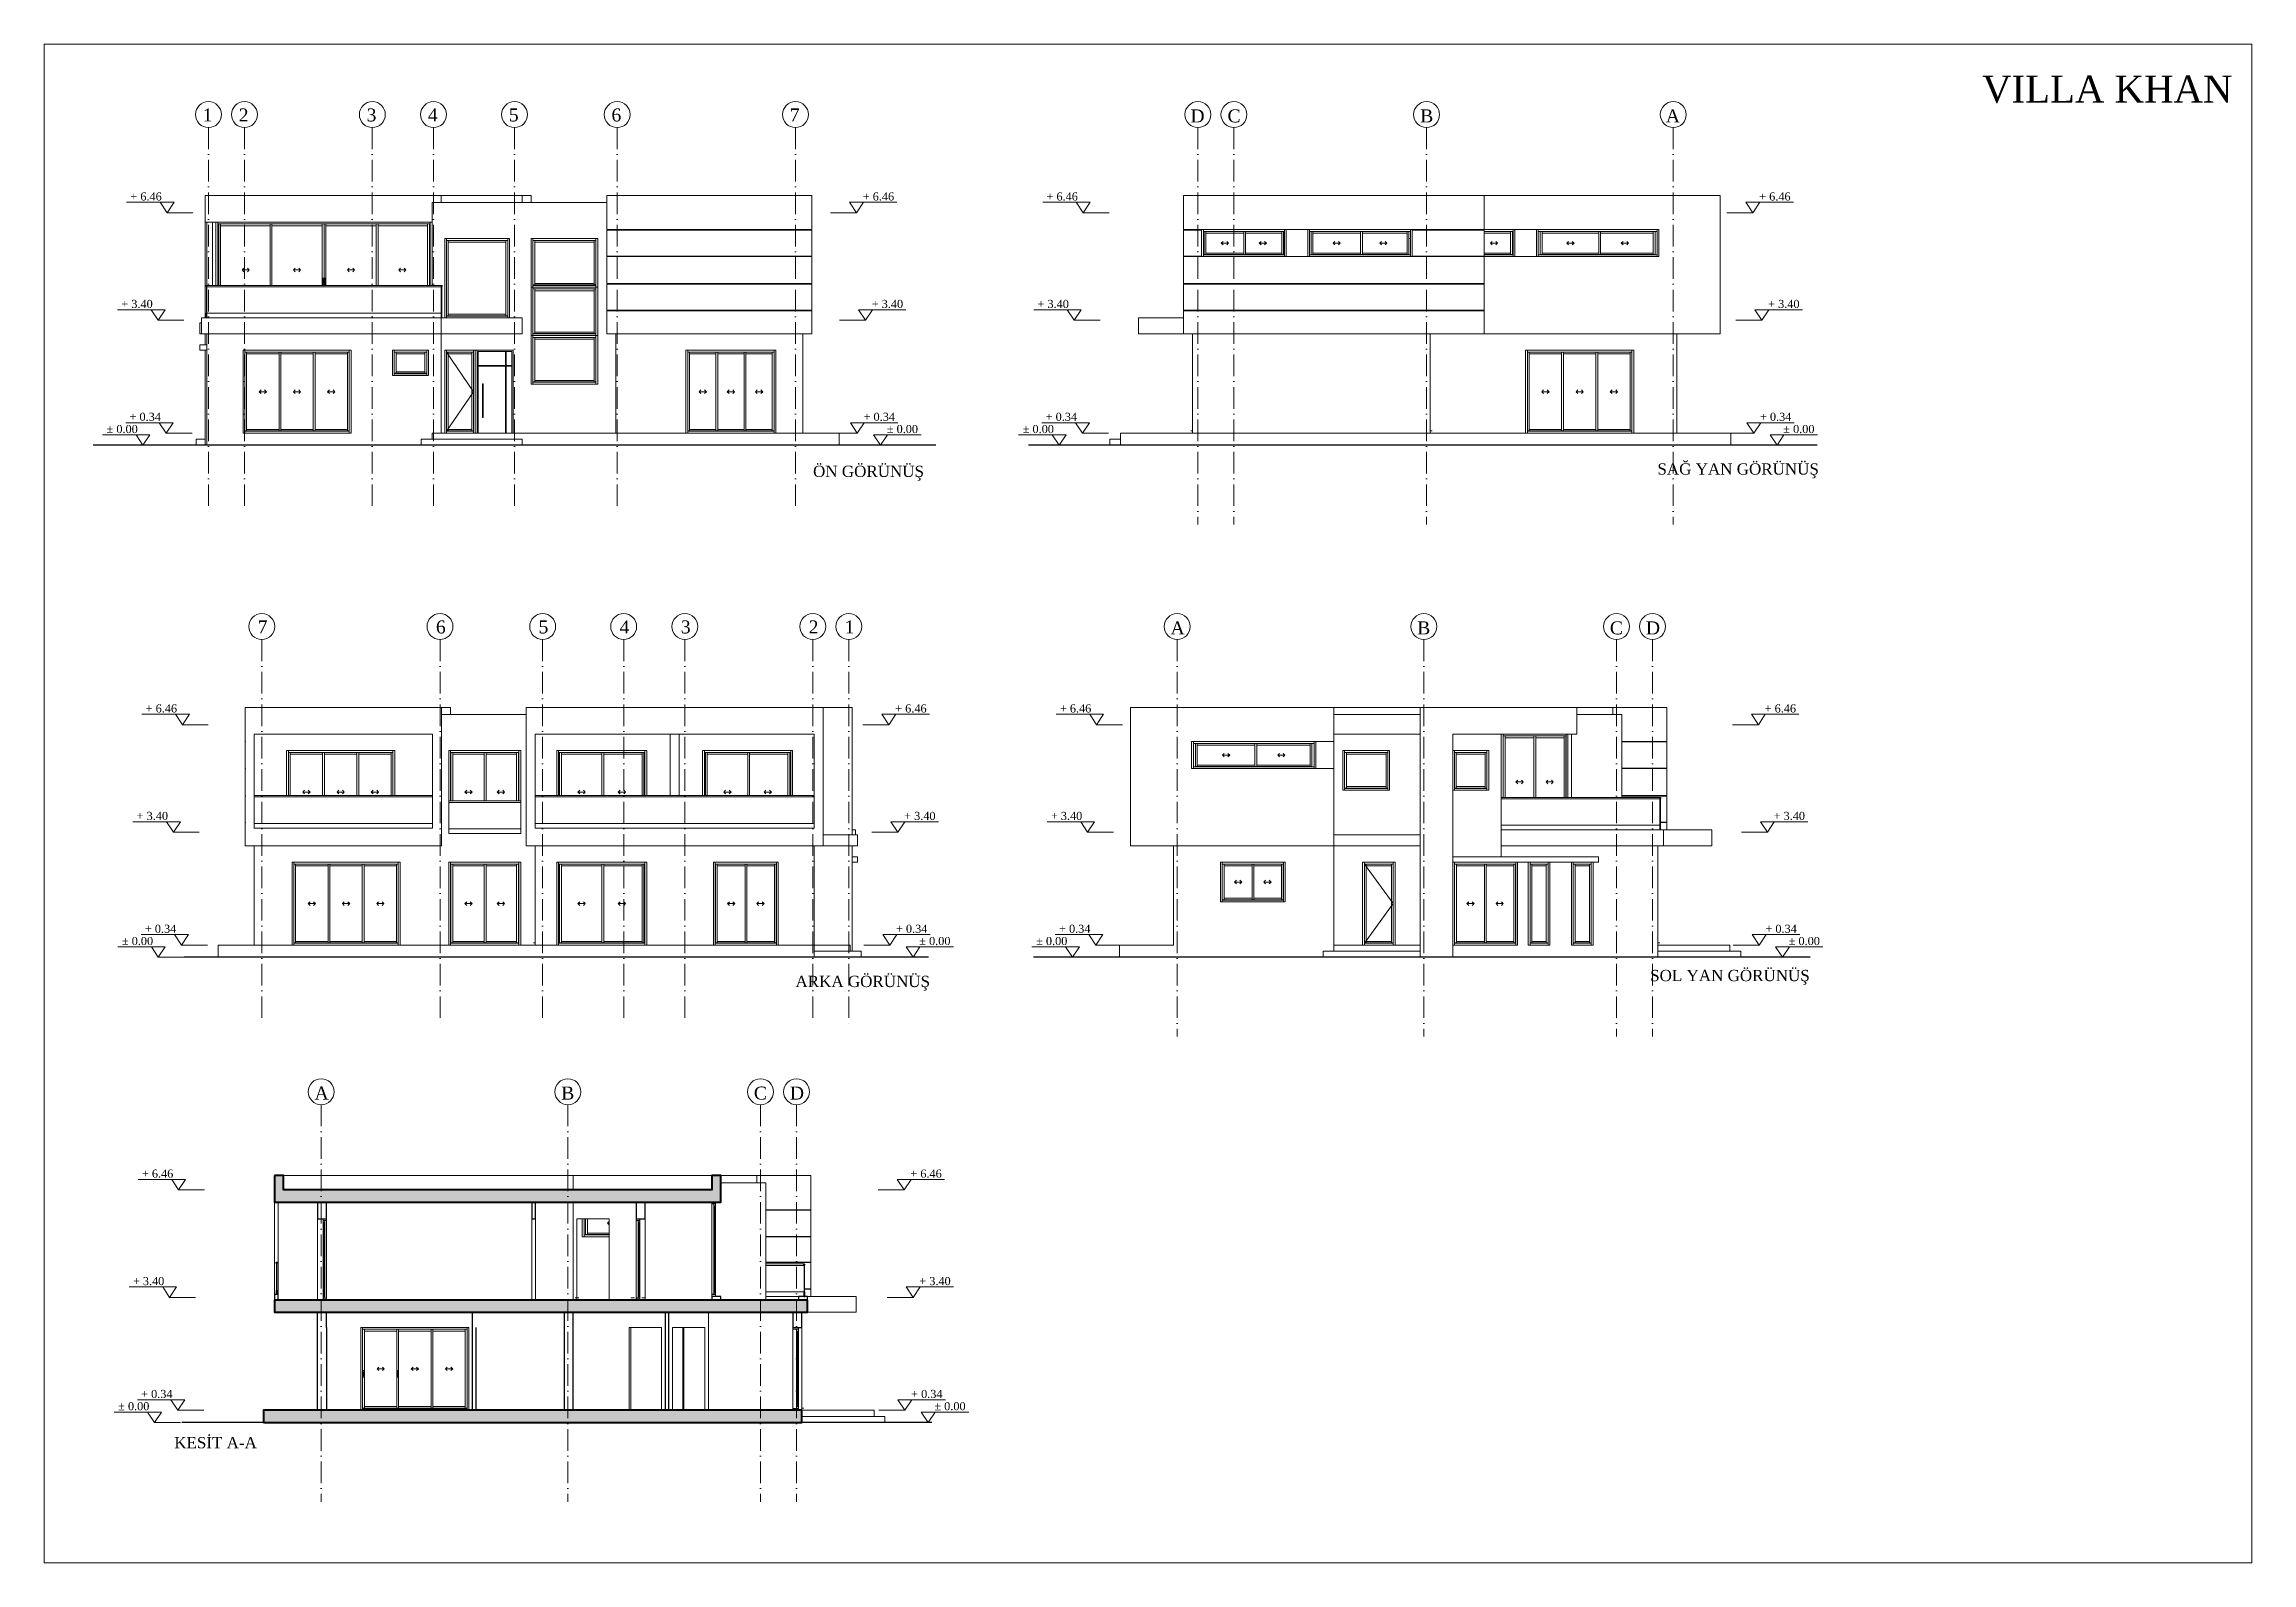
# Model space of a CAD drawing. Header units: centimetres. Extents: x 116407 to 128890, y -80763 to -76541.
# Drawn here: x 122760 to 128890, y -80763 to -76545 of the extents above; entities that cross this region are included whole.
import ezdxf

# ---------------------------------------------------------------- set-up
doc = ezdxf.new("R2010")
doc.units = ezdxf.units.CM
doc.linetypes.add('ACAD_ISO10W100', pattern=[18, 12, -3, 0, -3])
doc.layers.get('0').update_dxf_attribs({"lineweight": 0})
for name, color, linetype, lineweight in [('00 aks yazi', 40, 'Continuous', 9), ('00_Axis', 70, 'ACAD_ISO10W100', 9), ('00_DUVAR', 150, 'Continuous', 30), ('00_TEXT', 255, 'Continuous', 13), ('LEVEL SYMBOL', 140, 'Continuous', 15), ('tarama', 2, 'Continuous', 18)]:
    doc.layers.add(name, color=color, linetype=linetype, lineweight=lineweight)
doc.layers.add('SectionCutEdges', color=6, linetype='Continuous')
doc.styles.get("Standard").update_dxf_attribs({"font": 'times.ttf'})

msp = doc.modelspace()

# ---------------------------------------------------------------- texts
at = {"layer": '00 aks yazi', "char_height": 36, "width": 76.753}
for s, insert, attachment_point in [('1', (123227.5, -76723.2), 3), ('2', (123327.5, -76723.2), 3), ('3', (123682.5, -76723.2), 3), ('4', (123852.5, -76723.2), 3), ('5', (124077.5, -76723.2), 3), ('6', (124362.5, -76723.2), 3), ('7', (124857.5, -76723.2), 3), ('D', (125982.3, -76725.9), 3), ('C', (126082.3, -76725.9), 3), ('B', (126617.3, -76725.9), 3), ('A', (127302.3, -76725.9), 3), ('7', (123352.9, -78145.2), 1), ('6', (123847.9, -78145.2), 1), ('5', (124132.9, -78145.2), 1), ('4', (124357.9, -78145.2), 1), ('3', (124527.9, -78145.2), 1), ('2', (124882.9, -78145.2), 1), ('1', (124982.9, -78145.2), 1), ('A', (125887.7, -78147.9), 1), ('B', (126572.7, -78147.9), 1), ('C', (127107.7, -78147.9), 1), ('D', (127207.7, -78147.9), 1), ('A', (123510.7, -79439.9), 1), ('B', (124195.7, -79439.9), 1), ('C', (124730.7, -79439.9), 1), ('D', (124830.7, -79439.9), 1)]:
    msp.add_mtext(s, dxfattribs=dict(at, insert=insert, attachment_point=attachment_point))
at = {"layer": '00_TEXT'}
for s, height, p in [('VILLA KHAN ', 75, (128141.2, -76706.9)), ('ÖN GÖRÜNÜŞ', 31.25, (124895, -77746.7)), ('SAĞ YAN GÖRÜNÜŞ', 31.25, (127239.7, -77740.2)), ('ARKA GÖRÜNÜŞ', 31.25, (124846.2, -79163.4)), ('SOL YAN GÖRÜNÜŞ', 31.25, (127219.6, -79147)), ('KESİT A-A', 31.25, (123121.2, -80444.5))]:
    msp.add_text(s, height=height, dxfattribs=at).set_placement(p)
at = {"layer": 'LEVEL SYMBOL'}
for s, p in [('+ 6.46', (122999.3, -76978.8)), ('+ 6.46', (125033.1, -76978.8)), ('+ 6.46', (125543.3, -76978.8)), ('+ 6.46', (127522.4, -76978.8)), ('+ 3.40', (122974.3, -77277.3)), ('+ 3.40', (125058, -77277.3)), ('+ 3.40', (125518.3, -77277.3)), ('+ 3.40', (127547.3, -77277.3)), ('%%P 0.00', (122933.3, -77624.8)), ('+ 0.34', (122997, -77590.8)), ('+ 0.34', (125035.3, -77590.8)), ('%%P 0.00', (125099.9, -77624.8)), ('%%P 0.00', (125477.3, -77624.8)), ('+ 0.34', (125541, -77590.8)), ('+ 0.34', (127524.5, -77590.8)), ('%%P 0.00', (127589.2, -77624.8)), ('+ 6.46', (123041.8, -78400.8)), ('+ 6.46', (125123.2, -78400.8)), ('+ 6.46', (125580.5, -78400.8)), ('+ 6.46', (127537.5, -78400.8)), ('+ 3.40', (123016.8, -78699.3)), ('+ 3.40', (125148.1, -78699.3)), ('+ 3.40', (125555.5, -78699.3)), ('+ 3.40', (127562.4, -78699.3)), ('+ 0.34', (123039.6, -79012.8)), ('+ 0.34', (125125.3, -79012.8)), ('+ 0.34', (125578.2, -79012.8)), ('+ 0.34', (127539.6, -79012.8)), ('%%P 0.00', (122975.9, -79046.8)), ('%%P 0.00', (125190, -79046.8)), ('%%P 0.00', (125514.6, -79046.8)), ('%%P 0.00', (127604.3, -79046.8)), ('+ 6.46', (123031.4, -79692.8)), ('+ 6.46', (125165.2, -79692.8)), ('+ 3.40', (123006.4, -79991.3)), ('+ 3.40', (125190.1, -79991.3)), ('+ 0.34', (123029.2, -80304.8)), ('+ 0.34', (125167.4, -80304.8)), ('%%P 0.00', (122965.5, -80338.8)), ('%%P 0.00', (125232, -80338.8))]:
    msp.add_text(s, height=22.5, dxfattribs=at).set_placement(p)

# ---------------------------------------------------------------- hatches: boundary and pattern name
at = {"layer": 'tarama'}
h = msp.add_hatch(dxfattribs=at)
h.set_pattern_fill('ANSI33', color=256, angle=270)
h.set_pattern_definition([(315, (-14536.494, 1617.4284), (4.49012806, 4.49012806), []), (315, (-14536.494, 1612.938), (4.49012806, 4.49012806), [3.175, -1.5875])])
h.paths.add_polyline_path([(123399.3, -79686.8), (123399.3, -79760.8), (124639.3, -79760.8), (124639.3, -79686.8), (124614.3, -79686.8), (124614.3, -79726.8), (123424.3, -79726.8), (123424.3, -79686.8)])
h.paths.add_polyline_path([(123369.3, -80372.8), (124864.3, -80372.8), (124864.3, -80338.8), (123369.3, -80338.8)])
h.paths.add_polyline_path([(124879.3, -80032.8), (123399.3, -80032.8), (123399.3, -80066.8), (124879.3, -80066.8)])

# ---------------------------------------------------------------- linework, layer by layer
at = {"color": 9, "true_color": 0xc7c8ca}
for p, q in [((123207.1, -76964.8), (123207.1, -77304.8)), ((123207.1, -76964.8), (124112.1, -76964.8)), ((123837.1, -76984.8), (123837.1, -77214.7)), ((124322.1, -76984.8), (123837.1, -76984.8)), ((123862.1, -76984.8), (123862.1, -76964.8)), ((124087.1, -76984.8), (124087.1, -76964.8)), ((124112.1, -76984.8), (124112.1, -76964.8)), ((124322.1, -76964.8), (124322.1, -77059.8)), ((124892.1, -76964.8), (124322.1, -76964.8)), ((124892.1, -76964.8), (124892.1, -77059.8)), ((125923.8, -76964.8), (125923.8, -77059.8)), ((127413.8, -76964.8), (125923.8, -76964.8)), ((126758.8, -77348.8), (126758.8, -76964.8)), ((127413.8, -76964.8), (127413.8, -77348.8)), ((123207.1, -77038.8), (123837.1, -77038.8)), ((123212.1, -77038.8), (123212.1, -77218.5)), ((123227.1, -77214.7), (123227.1, -77038.8)), ((123237.1, -77214.7), (123237.1, -77038.8)), ((123242.1, -77214.7), (123242.1, -77038.8)), ((123242.1, -77043.8), (123832.1, -77043.8)), ((123244.6, -77043.8), (123244.6, -77214.7)), ((123249.6, -77214.7), (123249.6, -77043.8)), ((123249.6, -77048.8), (123387.1, -77048.8)), ((123387.1, -77043.8), (123387.1, -77214.7)), ((123392.1, -77214.7), (123392.1, -77043.8)), ((123392.1, -77048.8), (123532.1, -77048.8)), ((123532.1, -77043.8), (123532.1, -77214.7)), ((123537.1, -77214.7), (123537.1, -77043.8)), ((123542.1, -77214.7), (123542.1, -77043.8)), ((123542.1, -77048.8), (123682.1, -77048.8)), ((123682.1, -77043.8), (123682.1, -77214.7)), ((123687.1, -77043.8), (123687.1, -77214.7)), ((123687.1, -77048.8), (123824.6, -77048.8)), ((123824.6, -77043.8), (123824.6, -77214.7)), ((123829.6, -77043.8), (123829.6, -77214.7)), ((123832.1, -77214.7), (123832.1, -77038.8)), ((123872.1, -77304.8), (123872.1, -77084.8)), ((123872.1, -77084.8), (124052.1, -77084.8)), ((123877.1, -77084.8), (123877.1, -77304.8)), ((123877.1, -77089.8), (124047.1, -77089.8)), ((123882.1, -77299.8), (123882.1, -77089.8)), ((124042.1, -77094.8), (123882.1, -77094.8)), ((124042.1, -77089.8), (124042.1, -77299.8)), ((124047.1, -77084.8), (124047.1, -77304.8)), ((124052.1, -77084.8), (124052.1, -77304.8)), ((124112.1, -77488.8), (124112.1, -77084.8)), ((124112.1, -77084.8), (124297.1, -77084.8)), ((124117.1, -77084.8), (124117.1, -77488.8)), ((124117.1, -77089.8), (124292.1, -77089.8)), ((124122.1, -77089.8), (124122.1, -77214.5)), ((124287.1, -77094.8), (124122.1, -77094.8)), ((124287.1, -77089.8), (124287.1, -77214.5)), ((124292.1, -77084.8), (124292.1, -77488.8)), ((124297.1, -77084.8), (124297.1, -77488.8)), ((124322.1, -77059.8), (124892.1, -77059.8)), ((124322.1, -77060.8), (124322.1, -77133.8)), ((124892.1, -77060.8), (124322.1, -77060.8)), ((124323.1, -77059.8), (124323.1, -77060.8)), ((124891.1, -77060.8), (124891.1, -77059.8)), ((124892.1, -77133.8), (124892.1, -77060.8)), ((125923.8, -77059.8), (127243.8, -77059.8)), ((125923.8, -77060.8), (125923.8, -77133.8)), ((125973.8, -77060.8), (125923.8, -77060.8)), ((125924.8, -77059.8), (125924.8, -77060.8)), ((125973.8, -77059.8), (125973.8, -77134.8)), ((125978.8, -77059.8), (125978.8, -77134.8)), ((125978.8, -77064.8), (126203.8, -77064.8)), ((125981.1, -77064.8), (125981.1, -77129.8)), ((125986.1, -77129.8), (125986.1, -77064.8)), ((125986.1, -77069.8), (126091.1, -77069.8)), ((126028.6, -77097.3), (126033.6, -77092.3)), ((126028.6, -77097.3), (126048.6, -77097.3)), ((126028.6, -77097.3), (126033.6, -77102.3)), ((126048.6, -77097.3), (126043.6, -77092.3)), ((126048.6, -77097.3), (126043.6, -77102.3)), ((126091.1, -77069.8), (126091.1, -77064.8)), ((126091.1, -77069.8), (126091.1, -77124.8)), ((126096.1, -77129.8), (126096.1, -77064.8)), ((126096.1, -77069.8), (126196.5, -77069.8)), ((126134, -77097.3), (126139, -77092.3)), ((126154, -77097.3), (126134, -77097.3)), ((126134, -77097.3), (126139, -77102.3)), ((126154, -77097.3), (126149, -77092.3)), ((126154, -77097.3), (126149, -77102.3)), ((126196.5, -77129.8), (126196.5, -77064.8)), ((126201.5, -77064.8), (126201.5, -77129.8)), ((126203.8, -77059.8), (126203.8, -77134.8)), ((126208.8, -77134.8), (126208.8, -77059.8)), ((126268.8, -77134.8), (126268.8, -77059.8)), ((126273.8, -77059.8), (126273.8, -77134.8)), ((126273.8, -77064.8), (126553.8, -77064.8)), ((126277.9, -77064.8), (126277.9, -77129.8)), ((126282.9, -77129.8), (126282.9, -77064.8)), ((126282.9, -77069.8), (126415.4, -77069.8)), ((126339.1, -77097.3), (126344.1, -77092.3)), ((126339.1, -77097.3), (126359.1, -77097.3)), ((126339.1, -77097.3), (126344.1, -77102.3)), ((126359.1, -77097.3), (126354.1, -77092.3)), ((126359.1, -77097.3), (126354.1, -77102.3)), ((126415.4, -77069.8), (126415.4, -77064.8)), ((126415.4, -77069.8), (126415.4, -77124.8)), ((126420.4, -77129.8), (126420.4, -77064.8)), ((126420.4, -77069.8), (126544.7, -77069.8)), ((126468.5, -77097.3), (126473.5, -77092.3)), ((126488.5, -77097.3), (126468.5, -77097.3)), ((126468.5, -77097.3), (126473.5, -77102.3)), ((126488.5, -77097.3), (126483.5, -77092.3)), ((126488.5, -77097.3), (126483.5, -77102.3)), ((126544.7, -77129.8), (126544.7, -77064.8)), ((126549.7, -77064.8), (126549.7, -77129.8)), ((126549.7, -77084.8), (126553.8, -77084.8)), ((126553.8, -77059.8), (126553.8, -77134.8)), ((126558.8, -77059.8), (126558.8, -77134.8)), ((126758.8, -77060.8), (126558.8, -77060.8)), ((126758.8, -77064.8), (126838.8, -77064.8)), ((126758.8, -77069.8), (126832.2, -77069.8)), ((126776, -77097.3), (126781, -77092.3)), ((126796, -77097.3), (126776, -77097.3)), ((126776, -77097.3), (126781, -77102.3)), ((126796, -77097.3), (126791, -77092.3)), ((126796, -77097.3), (126791, -77102.3)), ((126832.2, -77129.8), (126832.2, -77064.8)), ((126837.2, -77064.8), (126837.2, -77129.8)), ((126838.8, -77059.8), (126838.8, -77134.8)), ((126843.8, -77134.8), (126843.8, -77059.8)), ((126903.8, -77134.8), (126903.8, -77059.8)), ((126908.8, -77059.8), (126908.8, -77134.8)), ((126908.8, -77064.8), (127238.8, -77064.8)), ((126914.4, -77064.8), (126914.4, -77129.8)), ((126919.4, -77129.8), (126919.4, -77064.8)), ((126919.4, -77069.8), (127076.9, -77069.8)), ((126988.2, -77097.3), (126993.2, -77092.3)), ((126988.2, -77097.3), (127008.2, -77097.3)), ((126988.2, -77097.3), (126993.2, -77102.3)), ((127008.2, -77097.3), (127003.2, -77092.3)), ((127008.2, -77097.3), (127003.2, -77102.3)), ((127076.9, -77069.8), (127076.9, -77064.8)), ((127076.9, -77069.8), (127076.9, -77124.8)), ((127081.9, -77129.8), (127081.9, -77064.8)), ((127081.9, -77069.8), (127228.2, -77069.8)), ((127139.4, -77097.3), (127144.4, -77092.3)), ((127159.4, -77097.3), (127139.4, -77097.3)), ((127139.4, -77097.3), (127144.4, -77102.3)), ((127159.4, -77097.3), (127154.4, -77092.3)), ((127159.4, -77097.3), (127154.4, -77102.3)), ((127228.2, -77129.8), (127228.2, -77064.8)), ((127233.2, -77064.8), (127233.2, -77129.8)), ((127238.8, -77059.8), (127238.8, -77134.8)), ((127243.8, -77059.8), (127243.8, -77134.8)), ((123309.6, -77171.8), (123314.6, -77166.8)), ((123309.6, -77171.8), (123329.6, -77171.8)), ((123309.6, -77171.8), (123314.6, -77176.8)), ((123329.6, -77171.8), (123324.6, -77166.8)), ((123329.6, -77171.8), (123324.6, -77176.8)), ((123452.1, -77171.8), (123457.1, -77166.8)), ((123452.1, -77171.8), (123472.1, -77171.8)), ((123452.1, -77171.8), (123457.1, -77176.8)), ((123472.1, -77171.8), (123467.1, -77166.8)), ((123472.1, -77171.8), (123467.1, -77176.8)), ((123602.1, -77171.8), (123607.1, -77166.8)), ((123622.1, -77171.8), (123602.1, -77171.8)), ((123602.1, -77171.8), (123607.1, -77176.8)), ((123622.1, -77171.8), (123617.1, -77166.8)), ((123622.1, -77171.8), (123617.1, -77176.8)), ((123744.6, -77171.8), (123749.6, -77166.8)), ((123764.6, -77171.8), (123744.6, -77171.8)), ((123744.6, -77171.8), (123749.6, -77176.8)), ((123764.6, -77171.8), (123759.6, -77166.8)), ((123764.6, -77171.8), (123759.6, -77176.8)), ((124322.1, -77133.8), (124892.1, -77133.8)), ((124322.1, -77134.8), (124322.1, -77209.8)), ((124322.1, -77134.8), (124892.1, -77134.8)), ((124323.1, -77133.8), (124323.1, -77134.8)), ((124891.1, -77134.8), (124891.1, -77133.8)), ((124892.1, -77209.8), (124892.1, -77134.8)), ((125923.8, -77133.8), (125973.8, -77133.8)), ((125923.8, -77134.8), (125923.8, -77209.8)), ((125923.8, -77134.8), (127243.8, -77134.8)), ((125924.8, -77133.8), (125924.8, -77134.8)), ((126203.8, -77129.8), (125978.8, -77129.8)), ((126201.5, -77128.8), (125981.1, -77128.8)), ((126091.1, -77124.8), (125986.1, -77124.8)), ((126091.1, -77128.8), (126091.1, -77124.8)), ((126091.1, -77128.8), (126091.1, -77129.8)), ((126196.5, -77124.8), (126096.1, -77124.8)), ((126553.8, -77129.8), (126273.8, -77129.8)), ((126549.7, -77128.8), (126277.9, -77128.8)), ((126415.4, -77124.8), (126282.9, -77124.8)), ((126415.4, -77128.8), (126415.4, -77124.8)), ((126415.4, -77128.8), (126415.4, -77129.8)), ((126544.7, -77124.8), (126420.4, -77124.8)), ((126558.8, -77133.8), (126758.8, -77133.8)), ((126832.2, -77124.8), (126758.8, -77124.8)), ((126837.2, -77128.8), (126758.8, -77128.8)), ((126838.8, -77129.8), (126758.8, -77129.8)), ((127238.8, -77129.8), (126908.8, -77129.8)), ((127233.2, -77128.8), (126914.4, -77128.8)), ((127076.9, -77124.8), (126919.4, -77124.8)), ((127076.9, -77128.8), (127076.9, -77124.8)), ((127076.9, -77128.8), (127076.9, -77129.8)), ((127228.2, -77124.8), (127081.9, -77124.8)), ((123208.9, -77216.6), (123209, -77216.1)), ((123209, -77217.1), (123208.9, -77216.6)), ((123209, -77216.1), (123209.2, -77215.6)), ((123209.2, -77217.5), (123209, -77217.1)), ((123209.2, -77215.6), (123209.5, -77215.2)), ((123209.5, -77217.9), (123209.2, -77217.5)), ((123209.5, -77215.2), (123209.9, -77214.9)), ((123209.9, -77218.2), (123209.5, -77217.9)), ((123209.9, -77214.9), (123210.3, -77214.7)), ((123210.4, -77218.4), (123209.9, -77218.2)), ((123210.3, -77214.7), (123210.8, -77214.7)), ((123210.9, -77218.5), (123210.4, -77218.4)), ((123210.4, -77218.5), (123210.4, -77294.7)), ((123210.9, -77218.5), (123210.4, -77218.5)), ((123210.8, -77214.7), (123211.3, -77214.7)), ((123211.4, -77218.4), (123210.9, -77218.5)), ((123211.3, -77218.5), (123210.9, -77218.5)), ((123211.3, -77214.7), (123211.8, -77214.9)), ((123211.3, -77294.7), (123211.3, -77218.5)), ((123211.8, -77218.2), (123211.4, -77218.4)), ((123211.8, -77214.9), (123212.1, -77215.2)), ((123212.1, -77218), (123211.8, -77218.2)), ((123862.1, -77214.7), (123212.1, -77214.7)), ((123862.1, -77218.5), (123212.1, -77218.5)), ((123212.1, -77218.5), (123212.1, -77292.1)), ((123533.1, -77212.8), (123533.1, -77194.8)), ((123533.1, -77194.8), (123536.1, -77194.8)), ((123536.1, -77212.8), (123533.1, -77212.8)), ((123533.7, -77208.7), (123533.7, -77198.9)), ((123533.7, -77198.9), (123535.5, -77198.9)), ((123535.5, -77208.7), (123533.7, -77208.7)), ((123535.5, -77198.9), (123535.5, -77208.7)), ((123536.1, -77194.8), (123536.1, -77212.8)), ((123538.1, -77194.8), (123538.1, -77212.8)), ((123541.1, -77194.8), (123538.1, -77194.8)), ((123538.1, -77212.8), (123541.1, -77212.8)), ((123540.5, -77198.9), (123538.7, -77198.9)), ((123538.7, -77198.9), (123538.7, -77208.7)), ((123538.7, -77208.7), (123540.5, -77208.7)), ((123540.5, -77208.7), (123540.5, -77198.9)), ((123541.1, -77212.8), (123541.1, -77194.8)), ((123862.4, -77214.9), (123862.1, -77215.2)), ((123862.1, -77292.1), (123862.1, -77215.2)), ((123862.1, -77218), (123862.4, -77218.2)), ((123862.9, -77214.7), (123862.4, -77214.9)), ((123862.4, -77218.2), (123862.9, -77218.4)), ((123863.4, -77214.7), (123862.9, -77214.7)), ((123862.9, -77218.4), (123863.3, -77218.5)), ((123862.9, -77294.7), (123862.9, -77218.5)), ((123862.9, -77218.5), (123863.3, -77218.5)), ((123863.3, -77218.5), (123863.8, -77218.4)), ((123863.3, -77218.5), (123863.8, -77218.5)), ((123863.9, -77214.7), (123863.4, -77214.7)), ((123863.8, -77218.4), (123864.3, -77218.2)), ((123863.8, -77218.5), (123863.8, -77294.7)), ((123864.3, -77214.9), (123863.9, -77214.7)), ((123864.7, -77215.2), (123864.3, -77214.9)), ((123864.3, -77218.2), (123864.7, -77217.9)), ((123865, -77215.6), (123864.7, -77215.2)), ((123864.7, -77217.9), (123865, -77217.5)), ((123865.2, -77216.1), (123865, -77215.6)), ((123865, -77217.5), (123865.2, -77217.1)), ((123865.3, -77216.6), (123865.2, -77216.1)), ((123865.2, -77217.1), (123865.3, -77216.6)), ((124297.1, -77219.5), (124112.1, -77219.5)), ((124292.1, -77213.5), (124117.1, -77213.5)), ((124292.1, -77214.5), (124117.1, -77214.5)), ((124117.1, -77224.5), (124292.1, -77224.5)), ((124287.1, -77209.5), (124122.1, -77209.5)), ((124122.1, -77224.5), (124122.1, -77349.2)), ((124287.1, -77229.5), (124122.1, -77229.5)), ((124287.1, -77224.5), (124287.1, -77349.2)), ((124322.1, -77209.8), (124892.1, -77209.8)), ((124322.1, -77210.8), (124322.1, -77283.8)), ((124892.1, -77210.8), (124322.1, -77210.8)), ((124323.1, -77209.8), (124323.1, -77210.8)), ((124891.1, -77210.8), (124891.1, -77209.8)), ((124892.1, -77283.8), (124892.1, -77210.8)), ((125923.8, -77209.8), (126758.8, -77209.8)), ((125923.8, -77210.8), (125923.8, -77283.8)), ((125923.8, -77210.8), (126758.8, -77210.8)), ((125924.8, -77209.8), (125924.8, -77210.8)), ((123197.1, -77304.8), (123197.1, -77348.8)), ((123207.1, -77304.8), (123197.1, -77304.8)), ((123209.6, -77304.8), (123207.1, -77304.8)), ((123209.6, -77292.1), (123210.2, -77292.1)), ((123209.6, -77304.8), (123209.6, -77292.1)), ((123212.1, -77304.8), (123209.6, -77304.8)), ((123210.4, -77294.7), (123211.3, -77294.7)), ((123211.5, -77292.1), (123212.1, -77292.1)), ((123862.1, -77292.1), (123212.1, -77292.1)), ((123212.1, -77292.1), (123212.1, -77304.8)), ((123212.1, -77304.8), (123862.1, -77304.8)), ((123862.7, -77292.1), (123862.1, -77292.1)), ((123862.1, -77304.8), (123862.1, -77292.1)), ((123862.1, -77304.8), (123864.6, -77304.8)), ((123862.1, -77624.8), (123862.1, -77304.8)), ((123863.8, -77294.7), (123862.9, -77294.7)), ((123864.6, -77292.1), (123864, -77292.1)), ((123864.6, -77304.8), (123864.6, -77292.1)), ((123872.1, -77304.8), (123864.6, -77304.8)), ((124087.1, -77304.8), (123872.1, -77304.8)), ((124047.1, -77298.8), (123877.1, -77298.8)), ((124047.1, -77299.8), (123877.1, -77299.8)), ((124042.1, -77294.8), (123882.1, -77294.8)), ((124087.1, -77304.8), (124087.1, -77348.8)), ((124322.1, -77283.8), (124892.1, -77283.8)), ((124322.1, -77348.8), (124322.1, -77284.8)), ((124892.1, -77284.8), (124322.1, -77284.8)), ((124323.1, -77283.8), (124323.1, -77284.8)), ((124891.1, -77284.8), (124891.1, -77283.8)), ((124892.1, -77284.8), (124892.1, -77348.8)), ((125798.8, -77304.8), (125798.8, -77348.8)), ((125923.8, -77304.8), (125798.8, -77304.8)), ((125923.8, -77283.8), (126758.8, -77283.8)), ((125923.8, -77284.8), (125923.8, -77348.8)), ((125923.8, -77284.8), (126758.8, -77284.8)), ((125924.8, -77283.8), (125924.8, -77284.8)), ((123197.1, -77318.8), (123192.1, -77318.8)), ((123192.1, -77318.8), (123192.1, -77348.8)), ((124087.1, -77348.8), (123192.1, -77348.8)), ((123207.1, -77348.8), (123207.1, -77379.8)), ((123212.1, -77348.8), (123212.1, -77658.8)), ((124297.1, -77354.2), (124112.1, -77354.2)), ((124292.1, -77348.2), (124117.1, -77348.2)), ((124292.1, -77349.2), (124117.1, -77349.2)), ((124117.1, -77359.2), (124292.1, -77359.2)), ((124287.1, -77344.2), (124122.1, -77344.2)), ((124122.1, -77359.2), (124122.1, -77483.8)), ((124287.1, -77364.2), (124122.1, -77364.2)), ((124287.1, -77359.2), (124287.1, -77483.8)), ((124322.1, -77348.8), (124892.1, -77348.8)), ((124347.1, -77348.8), (124347.1, -77624.8)), ((124867.1, -77348.8), (124867.1, -77624.8)), ((127413.8, -77348.8), (125798.8, -77348.8)), ((125948.8, -77624.8), (125948.8, -77348.8)), ((126608.8, -77624.8), (126608.8, -77348.8)), ((127293.8, -77624.8), (127293.8, -77348.8)), ((123192.1, -77379.8), (123192.1, -77394.8)), ((123212.1, -77379.8), (123192.1, -77379.8)), ((123212.1, -77394.8), (123192.1, -77394.8)), ((123207.1, -77394.8), (123207.1, -77658.8)), ((123312.1, -77624.8), (123312.1, -77394.8)), ((123312.1, -77394.8), (123612.1, -77394.8)), ((123317.1, -77394.8), (123317.1, -77624.8)), ((123607.1, -77399.8), (123317.1, -77399.8)), ((123322.1, -77619.8), (123322.1, -77399.8)), ((123322.1, -77404.8), (123412.1, -77404.8)), ((123412.1, -77399.8), (123412.1, -77619.8)), ((123417.1, -77619.8), (123417.1, -77399.8)), ((123417.1, -77404.8), (123507.1, -77404.8)), ((123507.1, -77399.8), (123507.1, -77619.8)), ((123512.1, -77619.8), (123512.1, -77399.8)), ((123512.1, -77404.8), (123602.1, -77404.8)), ((123602.1, -77399.8), (123602.1, -77619.8)), ((123607.1, -77394.8), (123607.1, -77624.8)), ((123612.1, -77624.8), (123612.1, -77394.8)), ((123727.1, -77464.8), (123727.1, -77394.8)), ((123727.1, -77394.8), (123827.1, -77394.8)), ((123732.1, -77394.8), (123732.1, -77464.8)), ((123732.1, -77399.8), (123822.1, -77399.8)), ((123737.1, -77399.8), (123737.1, -77459.8)), ((123817.1, -77404.8), (123737.1, -77404.8)), ((123817.1, -77399.8), (123817.1, -77459.8)), ((123822.1, -77394.8), (123822.1, -77464.8)), ((123827.1, -77464.8), (123827.1, -77394.8)), ((123872.1, -77624.8), (123872.1, -77394.8)), ((123872.1, -77394.8), (124062.1, -77394.8)), ((123877.1, -77394.8), (123877.1, -77624.8)), ((123877.1, -77399.8), (123952.1, -77399.8)), ((123877.1, -77399.8), (123952.1, -77509.8)), ((123882.1, -77399.8), (123882.1, -77619.8)), ((123947.1, -77404.8), (123882.1, -77404.8)), ((123947.1, -77399.8), (123947.1, -77619.8)), ((123952.1, -77394.8), (123952.1, -77624.8)), ((123957.1, -77624.8), (123957.1, -77394.8)), ((123962.1, -77624.8), (123962.1, -77394.8)), ((123965.4, -77397.8), (123965.4, -77624.8)), ((124043.2, -77397.8), (123965.4, -77397.8)), ((124041, -77437.2), (124041, -77397.8)), ((124058.8, -77397.8), (124043.2, -77397.8)), ((124043.2, -77397.8), (124043.2, -77437.2)), ((124058.8, -77397.8), (124058.8, -77624.8)), ((124062.1, -77394.8), (124062.1, -77624.8)), ((124542.1, -77624.8), (124542.1, -77394.8)), ((124542.1, -77394.8), (124791.9, -77394.8)), ((124547.1, -77394.8), (124547.1, -77624.8)), ((124786.9, -77399.8), (124547.1, -77399.8)), ((124552.1, -77619.8), (124552.1, -77399.8)), ((124552.1, -77404.8), (124625.4, -77404.8)), ((124625.4, -77399.8), (124625.4, -77619.8)), ((124630.4, -77619.8), (124630.4, -77399.8)), ((124630.4, -77404.8), (124703.6, -77404.8)), ((124703.6, -77399.8), (124703.6, -77619.8)), ((124708.6, -77619.8), (124708.6, -77399.8)), ((124708.6, -77404.8), (124781.9, -77404.8)), ((124781.9, -77399.8), (124781.9, -77619.8)), ((124786.9, -77394.8), (124786.9, -77399.8)), ((124786.9, -77618.8), (124786.9, -77399.8)), ((124791.9, -77394.8), (124791.9, -77624.8)), ((126873.8, -77624.8), (126873.8, -77394.8)), ((126873.8, -77394.8), (127173.8, -77394.8)), ((126878.8, -77394.8), (126878.8, -77624.8)), ((127168.8, -77399.8), (126878.8, -77399.8)), ((126883.8, -77619.8), (126883.8, -77399.8)), ((126883.8, -77404.8), (126973.8, -77404.8)), ((126973.8, -77399.8), (126973.8, -77619.8)), ((126978.8, -77619.8), (126978.8, -77399.8)), ((126978.8, -77404.8), (127068.8, -77404.8)), ((127068.8, -77399.8), (127068.8, -77619.8)), ((127073.8, -77619.8), (127073.8, -77399.8)), ((127073.8, -77404.8), (127163.8, -77404.8)), ((127163.8, -77399.8), (127163.8, -77619.8)), ((127168.8, -77394.8), (127168.8, -77624.8)), ((127173.8, -77394.8), (127173.8, -77624.8)), ((123827.1, -77464.8), (123727.1, -77464.8)), ((123822.1, -77458.8), (123732.1, -77458.8)), ((123822.1, -77459.8), (123732.1, -77459.8)), ((123817.1, -77454.8), (123737.1, -77454.8)), ((124041, -77437.2), (123965.4, -77437.2)), ((123965.4, -77439.2), (124041, -77439.2)), ((123976.9, -77581.3), (123976.9, -77488.4)), ((123976.9, -77488.4), (123979.2, -77488.4)), ((123979.2, -77581.3), (123979.2, -77488.4)), ((124041, -77624.8), (124041, -77439.2)), ((124043.2, -77437.2), (124058.8, -77437.2)), ((124043.2, -77439.2), (124058.8, -77439.2)), ((124043.2, -77439.2), (124043.2, -77624.8)), ((124297.1, -77488.8), (124112.1, -77488.8)), ((124292.1, -77482.8), (124117.1, -77482.8)), ((124292.1, -77483.8), (124117.1, -77483.8)), ((124287.1, -77478.8), (124122.1, -77478.8)), ((123357.1, -77509.8), (123362.1, -77504.8)), ((123357.1, -77509.8), (123377.1, -77509.8)), ((123357.1, -77509.8), (123362.1, -77514.8)), ((123377.1, -77509.8), (123372.1, -77504.8)), ((123377.1, -77509.8), (123372.1, -77514.8)), ((123452.1, -77509.8), (123457.1, -77504.8)), ((123452.1, -77509.8), (123472.1, -77509.8)), ((123452.1, -77509.8), (123457.1, -77514.8)), ((123472.1, -77509.8), (123467.1, -77504.8)), ((123472.1, -77509.8), (123467.1, -77514.8)), ((123547.1, -77509.8), (123552.1, -77504.8)), ((123547.1, -77509.8), (123567.1, -77509.8)), ((123547.1, -77509.8), (123552.1, -77514.8)), ((123567.1, -77509.8), (123562.1, -77504.8)), ((123567.1, -77509.8), (123562.1, -77514.8)), ((123952.1, -77509.8), (123877.1, -77619.8)), ((123979.2, -77496), (123979.2, -77495.8)), ((123979.2, -77496.2), (123979.2, -77496)), ((124578.7, -77509.8), (124583.7, -77504.8)), ((124578.7, -77509.8), (124598.7, -77509.8)), ((124578.7, -77509.8), (124583.7, -77514.8)), ((124598.7, -77509.8), (124593.7, -77504.8)), ((124598.7, -77509.8), (124593.7, -77514.8)), ((124657, -77509.8), (124662, -77504.8)), ((124657, -77509.8), (124677, -77509.8)), ((124657, -77509.8), (124662, -77514.8)), ((124677, -77509.8), (124672, -77504.8)), ((124677, -77509.8), (124672, -77514.8)), ((124735.3, -77509.8), (124740.3, -77504.8)), ((124735.3, -77509.8), (124755.3, -77509.8)), ((124735.3, -77509.8), (124740.3, -77514.8)), ((124755.3, -77509.8), (124750.3, -77504.8)), ((124755.3, -77509.8), (124750.3, -77514.8)), ((126918.8, -77509.8), (126923.8, -77504.8)), ((126918.8, -77509.8), (126938.8, -77509.8)), ((126918.8, -77509.8), (126923.8, -77514.8)), ((126938.8, -77509.8), (126933.8, -77504.8)), ((126938.8, -77509.8), (126933.8, -77514.8)), ((127013.8, -77509.8), (127018.8, -77504.8)), ((127013.8, -77509.8), (127033.8, -77509.8)), ((127013.8, -77509.8), (127018.8, -77514.8)), ((127033.8, -77509.8), (127028.8, -77504.8)), ((127033.8, -77509.8), (127028.8, -77514.8)), ((127108.8, -77509.8), (127113.8, -77504.8)), ((127108.8, -77509.8), (127128.8, -77509.8)), ((127108.8, -77509.8), (127113.8, -77514.8)), ((127128.8, -77509.8), (127123.8, -77504.8)), ((127128.8, -77509.8), (127123.8, -77514.8)), ((123979.2, -77581.3), (123976.9, -77581.3)), ((123979.2, -77574.7), (123979.2, -77574.5)), ((123979.2, -77574.9), (123979.2, -77574.7)), ((122896.2, -77658.8), (125236.2, -77658.8)), ((123207.1, -77641.8), (123182.1, -77641.8)), ((123182.1, -77641.8), (123182.1, -77658.8)), ((123612.1, -77624.8), (123312.1, -77624.8)), ((123317.1, -77618.8), (123607.1, -77618.8)), ((123607.1, -77619.8), (123317.1, -77619.8)), ((123412.1, -77614.8), (123322.1, -77614.8)), ((123507.1, -77614.8), (123417.1, -77614.8)), ((123602.1, -77614.8), (123512.1, -77614.8)), ((123807.1, -77641.8), (123807.1, -77658.8)), ((124087.1, -77641.8), (123807.1, -77641.8)), ((123837.1, -77624.8), (123837.1, -77641.8)), ((124967.1, -77624.8), (123837.1, -77624.8)), ((123952.1, -77618.8), (123877.1, -77618.8)), ((123952.1, -77619.8), (123877.1, -77619.8)), ((123947.1, -77614.8), (123882.1, -77614.8)), ((124087.1, -77641.8), (124087.1, -77658.8)), ((124547.1, -77618.8), (124786.9, -77618.8)), ((124786.9, -77619.8), (124547.1, -77619.8)), ((124625.4, -77614.8), (124552.1, -77614.8)), ((124703.6, -77614.8), (124630.4, -77614.8)), ((124781.9, -77614.8), (124708.6, -77614.8)), ((124786.9, -77619.8), (124786.9, -77618.8)), ((124786.9, -77619.8), (124786.9, -77624.8)), ((124967.1, -77624.8), (124967.1, -77658.8)), ((125493.1, -77658.8), (127683.7, -77658.8)), ((125718.8, -77641.8), (125718.8, -77658.8)), ((125748.8, -77641.8), (125718.8, -77641.8)), ((127443.8, -77624.8), (125748.8, -77624.8)), ((125748.8, -77624.8), (125748.8, -77658.8)), ((125948.8, -77618.8), (125943.8, -77618.8)), ((126608.8, -77618.8), (126613.8, -77618.8)), ((126878.8, -77618.8), (127168.8, -77618.8)), ((127168.8, -77619.8), (126878.8, -77619.8)), ((126973.8, -77614.8), (126883.8, -77614.8)), ((127068.8, -77614.8), (126978.8, -77614.8)), ((127163.8, -77614.8), (127073.8, -77614.8)), ((127443.8, -77624.8), (127443.8, -77658.8)), ((123318.3, -78386.8), (123318.3, -78481.8)), ((123888.3, -78386.8), (123318.3, -78386.8)), ((123863.3, -78386.8), (123863.3, -78770.8)), ((123863.3, -78406.8), (124098.3, -78406.8)), ((123888.3, -78406.8), (123888.3, -78386.8)), ((124098.3, -78770.8), (124098.3, -78386.8)), ((125003.3, -78386.8), (124098.3, -78386.8)), ((124923.3, -78386.8), (124923.3, -78770.8)), ((125003.3, -78386.8), (125003.3, -78740.8)), ((125776.2, -78770.8), (125776.2, -78386.8)), ((127266.2, -78386.8), (125776.2, -78386.8)), ((126341.2, -78386.8), (126341.2, -79063.8)), ((126581.2, -78406.8), (126341.2, -78406.8)), ((126581.2, -78386.8), (126581.2, -79080.8)), ((127016.2, -78460.8), (127016.2, -78386.8)), ((127141.2, -78406.8), (127016.2, -78406.8)), ((127116.2, -78406.8), (127116.2, -78386.8)), ((127141.2, -78406.8), (127141.2, -78636.6)), ((127266.2, -78481.8), (127266.2, -78386.8)), ((123343.3, -78460.8), (123838.3, -78460.8)), ((123343.3, -78460.8), (123343.3, -78721.8)), ((123838.3, -78721.8), (123838.3, -78460.8)), ((124123.3, -78460.8), (124898.3, -78460.8)), ((124123.3, -78460.8), (124123.3, -78721.8)), ((124498.3, -78460.8), (124498.3, -78631.6)), ((124523.3, -78460.8), (124523.3, -78631.6)), ((124898.3, -78460.8), (124898.3, -78721.8)), ((126341.2, -78460.8), (126581.2, -78460.8)), ((126671.2, -78460.8), (127016.2, -78460.8)), ((126671.2, -78460.8), (126671.2, -78801.8)), ((126806.2, -78636.6), (126806.2, -78460.8)), ((126811.2, -78636.6), (126811.2, -78460.8)), ((126986.2, -78465.8), (126812, -78465.8)), ((126817, -78636.6), (126817, -78465.8)), ((126897, -78470.8), (126897, -78465.8)), ((126902, -78636.6), (126902, -78465.8)), ((126980.4, -78465.8), (126980.4, -78636.6)), ((126985.4, -78465.8), (126985.4, -78636.6)), ((126986.2, -78636.6), (126986.2, -78460.8)), ((126991.2, -78636.6), (126991.2, -78460.8)), ((127001.2, -78636.6), (127001.2, -78460.8)), ((123318.3, -78481.8), (123319.3, -78481.8)), ((123318.3, -78555.8), (123318.3, -78482.8)), ((123318.3, -78482.8), (123319.3, -78482.8)), ((123319.3, -78482.8), (123319.3, -78481.8)), ((123433.3, -78631.6), (123433.3, -78506.8)), ((123733.3, -78506.8), (123433.3, -78506.8)), ((123438.3, -78631.6), (123438.3, -78506.8)), ((123728.3, -78511.8), (123438.3, -78511.8)), ((123443.3, -78631.6), (123443.3, -78511.8)), ((123443.3, -78516.8), (123533.3, -78516.8)), ((123533.3, -78511.8), (123533.3, -78631.6)), ((123538.3, -78631.6), (123538.3, -78511.8)), ((123538.3, -78516.8), (123628.3, -78516.8)), ((123628.3, -78511.8), (123628.3, -78631.6)), ((123633.3, -78631.6), (123633.3, -78511.8)), ((123633.3, -78516.8), (123723.3, -78516.8)), ((123723.3, -78511.8), (123723.3, -78631.6)), ((123728.3, -78631.6), (123728.3, -78506.8)), ((123733.3, -78631.6), (123733.3, -78506.8)), ((123883.3, -78506.8), (123883.3, -78736.8)), ((123883.3, -78506.8), (124083.3, -78506.8)), ((123888.3, -78646.6), (123888.3, -78506.8)), ((123888.3, -78511.8), (124078.3, -78511.8)), ((123889.5, -78511.8), (123889.5, -78646.6)), ((123894.5, -78646.6), (123894.5, -78511.8)), ((123894.5, -78516.8), (123982, -78516.8)), ((123982, -78516.8), (123982, -78511.8)), ((123982, -78516.8), (123982, -78646.6)), ((123987, -78646.6), (123987, -78511.8)), ((123987, -78516.8), (124072, -78516.8)), ((124072, -78511.8), (124072, -78646.6)), ((124077, -78511.8), (124077, -78646.5)), ((124077, -78516.8), (124078.3, -78516.8)), ((124078.3, -78517.1), (124077, -78517.6)), ((124078.3, -78646.5), (124078.3, -78506.8)), ((124083.3, -78736.8), (124083.3, -78506.8)), ((124183.3, -78631.6), (124183.3, -78506.8)), ((124183.3, -78506.8), (124433.3, -78506.8)), ((124188.3, -78631.6), (124188.3, -78506.8)), ((124188.3, -78511.8), (124428.3, -78511.8)), ((124191.1, -78511.8), (124191.1, -78631.6)), ((124196.1, -78631.6), (124196.1, -78511.8)), ((124196.1, -78516.8), (124308.6, -78516.8)), ((124308.6, -78516.8), (124308.6, -78511.8)), ((124308.6, -78516.8), (124308.6, -78631.6)), ((124313.6, -78631.6), (124313.6, -78511.8)), ((124313.6, -78516.8), (124420.4, -78516.8)), ((124420.4, -78511.8), (124420.4, -78631.6)), ((124425.4, -78511.8), (124425.4, -78631.6)), ((124425.4, -78516.8), (124428.3, -78516.8)), ((124428.3, -78631.6), (124428.3, -78506.8)), ((124433.3, -78506.8), (124433.3, -78631.6)), ((124588.3, -78631.6), (124588.3, -78506.8)), ((124588.3, -78506.8), (124838.3, -78506.8)), ((124593.3, -78631.6), (124593.3, -78506.8)), ((124593.3, -78511.8), (124833.3, -78511.8)), ((124596.1, -78516.8), (124593.3, -78516.8)), ((124596.1, -78511.8), (124596.1, -78631.6)), ((124601.1, -78631.6), (124601.1, -78511.8)), ((124601.1, -78516.8), (124713.6, -78516.8)), ((124713.6, -78516.8), (124713.6, -78511.8)), ((124713.6, -78516.8), (124713.6, -78631.6)), ((124718.6, -78631.6), (124718.6, -78511.8)), ((124718.6, -78516.8), (124825.4, -78516.8)), ((124825.4, -78511.8), (124825.4, -78631.6)), ((124830.4, -78511.8), (124830.4, -78631.6)), ((124833.3, -78631.6), (124833.3, -78506.8)), ((124838.3, -78506.8), (124838.3, -78631.6)), ((125946.2, -78556.8), (125946.2, -78481.8)), ((126341.2, -78481.8), (125946.2, -78481.8)), ((125951.2, -78481.8), (125951.2, -78556.8)), ((125951.2, -78486.8), (126286.2, -78486.8)), ((125957, -78486.8), (125957, -78551.8)), ((125962, -78551.8), (125962, -78486.8)), ((125962, -78491.8), (126122, -78491.8)), ((126032, -78519.3), (126037, -78514.3)), ((126032, -78519.3), (126052, -78519.3)), ((126032, -78519.3), (126037, -78524.3)), ((126052, -78519.3), (126047, -78514.3)), ((126052, -78519.3), (126047, -78524.3)), ((126122, -78491.8), (126122, -78486.8)), ((126122, -78491.8), (126122, -78546.8)), ((126127, -78551.8), (126127, -78486.8)), ((126127, -78491.8), (126275.4, -78491.8)), ((126185.4, -78519.3), (126190.4, -78514.3)), ((126205.4, -78519.3), (126185.4, -78519.3)), ((126185.4, -78519.3), (126190.4, -78524.3)), ((126205.4, -78519.3), (126200.4, -78514.3)), ((126205.4, -78519.3), (126200.4, -78524.3)), ((126275.4, -78551.8), (126275.4, -78486.8)), ((126280.4, -78486.8), (126280.4, -78551.8)), ((126286.2, -78481.8), (126286.2, -78556.8)), ((126291.2, -78556.8), (126291.2, -78481.8)), ((126366.2, -78616.8), (126366.2, -78506.8)), ((126496.2, -78506.8), (126366.2, -78506.8)), ((126371.2, -78506.8), (126371.2, -78616.8)), ((126371.2, -78511.8), (126491.2, -78511.8)), ((126376.2, -78611.8), (126376.2, -78511.8)), ((126486.2, -78516.8), (126376.2, -78516.8)), ((126486.2, -78511.8), (126486.2, -78611.8)), ((126491.2, -78506.8), (126491.2, -78616.8)), ((126496.2, -78616.8), (126496.2, -78506.8)), ((126671.2, -78506.8), (126771.2, -78506.8)), ((126676.2, -78506.8), (126676.2, -78616.8)), ((126676.2, -78511.8), (126766.2, -78511.8)), ((126681.2, -78511.8), (126681.2, -78611.8)), ((126761.2, -78516.8), (126681.2, -78516.8)), ((126761.2, -78511.8), (126761.2, -78611.8)), ((126766.2, -78506.8), (126766.2, -78616.8)), ((126771.2, -78506.8), (126771.2, -78616.8)), ((126817, -78470.8), (126897, -78470.8)), ((126897, -78470.8), (126897, -78636.6)), ((126902, -78470.8), (126980.4, -78470.8)), ((127266.2, -78481.8), (127141.2, -78481.8)), ((127266.2, -78482.8), (127141.2, -78482.8)), ((127265.2, -78482.8), (127265.2, -78481.8)), ((127266.2, -78555.8), (127266.2, -78482.8)), ((123318.3, -78555.8), (123319.3, -78555.8)), ((123318.3, -78631.8), (123318.3, -78556.8)), ((123318.3, -78556.8), (123319.3, -78556.8)), ((123319.3, -78556.8), (123319.3, -78555.8)), ((126341.2, -78556.8), (125946.2, -78556.8)), ((126286.2, -78551.8), (125951.2, -78551.8)), ((126280.4, -78550.8), (125957, -78550.8)), ((126122, -78546.8), (125962, -78546.8)), ((126122, -78550.8), (126122, -78546.8)), ((126122, -78550.8), (126122, -78551.8)), ((126275.4, -78546.8), (126127, -78546.8)), ((126847, -78593.8), (126852, -78588.8)), ((126867, -78593.8), (126862, -78588.8)), ((126930.4, -78593.8), (126935.4, -78588.8)), ((126950.4, -78593.8), (126945.4, -78588.8)), ((127141.2, -78555.8), (127266.2, -78555.8)), ((127266.2, -78556.8), (127141.2, -78556.8)), ((127265.2, -78556.8), (127265.2, -78555.8)), ((127266.2, -78631.8), (127266.2, -78556.8)), ((123318.3, -78631.8), (123319.3, -78631.8)), ((123318.3, -78705.8), (123318.3, -78632.8)), ((123318.3, -78632.8), (123319.3, -78632.8)), ((123319.3, -78632.8), (123319.3, -78631.8)), ((123343.3, -78631.6), (123838.3, -78631.6)), ((123838.3, -78635.4), (123343.3, -78635.4)), ((123478.3, -78621.8), (123483.3, -78616.8)), ((123478.3, -78621.8), (123498.3, -78621.8)), ((123478.3, -78621.8), (123483.3, -78626.8)), ((123498.3, -78621.8), (123493.3, -78616.8)), ((123498.3, -78621.8), (123493.3, -78626.8)), ((123573.3, -78621.8), (123578.3, -78616.8)), ((123573.3, -78621.8), (123593.3, -78621.8)), ((123573.3, -78621.8), (123578.3, -78626.8)), ((123593.3, -78621.8), (123588.3, -78616.8)), ((123593.3, -78621.8), (123588.3, -78626.8)), ((123668.3, -78621.8), (123673.3, -78616.8)), ((123668.3, -78621.8), (123688.3, -78621.8)), ((123668.3, -78621.8), (123673.3, -78626.8)), ((123688.3, -78621.8), (123683.3, -78616.8)), ((123688.3, -78621.8), (123683.3, -78626.8)), ((123883.3, -78646.6), (124083.3, -78646.6)), ((124083.3, -78650.4), (123883.3, -78650.4)), ((123928.3, -78621.8), (123933.3, -78616.8)), ((123928.3, -78621.8), (123948.3, -78621.8)), ((123928.3, -78621.8), (123933.3, -78626.8)), ((123948.3, -78621.8), (123943.3, -78616.8)), ((123948.3, -78621.8), (123943.3, -78626.8)), ((124018.3, -78621.8), (124023.3, -78616.8)), ((124038.3, -78621.8), (124018.3, -78621.8)), ((124018.3, -78621.8), (124023.3, -78626.8)), ((124038.3, -78621.8), (124033.3, -78616.8)), ((124038.3, -78621.8), (124033.3, -78626.8)), ((124077, -78630.7), (124078.3, -78631.1)), ((124078.3, -78631.5), (124077, -78631.5)), ((124078.3, -78635.5), (124077, -78635.5)), ((124077, -78636.5), (124078.3, -78636.5)), ((124078.3, -78641.5), (124077, -78641.5)), ((124123.3, -78631.6), (124898.3, -78631.6)), ((124898.3, -78635.4), (124123.3, -78635.4)), ((124242.3, -78621.8), (124247.3, -78616.8)), ((124242.3, -78621.8), (124262.3, -78621.8)), ((124242.3, -78621.8), (124247.3, -78626.8)), ((124262.3, -78621.8), (124257.3, -78616.8)), ((124262.3, -78621.8), (124257.3, -78626.8)), ((124354.2, -78621.8), (124359.2, -78616.8)), ((124374.2, -78621.8), (124354.2, -78621.8)), ((124354.2, -78621.8), (124359.2, -78626.8)), ((124374.2, -78621.8), (124369.2, -78616.8)), ((124374.2, -78621.8), (124369.2, -78626.8)), ((124647.3, -78621.8), (124652.3, -78616.8)), ((124647.3, -78621.8), (124667.3, -78621.8)), ((124647.3, -78621.8), (124652.3, -78626.8)), ((124667.3, -78621.8), (124662.3, -78616.8)), ((124667.3, -78621.8), (124662.3, -78626.8)), ((124759.2, -78621.8), (124764.2, -78616.8)), ((124779.2, -78621.8), (124759.2, -78621.8)), ((124759.2, -78621.8), (124764.2, -78626.8)), ((124779.2, -78621.8), (124774.2, -78616.8)), ((124779.2, -78621.8), (124774.2, -78626.8)), ((126496.2, -78616.8), (126366.2, -78616.8)), ((126491.2, -78610.8), (126371.2, -78610.8)), ((126491.2, -78611.8), (126371.2, -78611.8)), ((126486.2, -78606.8), (126376.2, -78606.8)), ((126771.2, -78616.8), (126671.2, -78616.8)), ((126766.2, -78610.8), (126676.2, -78610.8)), ((126766.2, -78611.8), (126676.2, -78611.8)), ((126761.2, -78606.8), (126681.2, -78606.8)), ((127001.2, -78636.6), (126806.2, -78636.6)), ((126806.2, -78636.6), (126806.2, -78726.8)), ((127246.2, -78640.4), (126806.2, -78640.4)), ((126847, -78593.8), (126867, -78593.8)), ((126847, -78593.8), (126852, -78598.8)), ((126867, -78593.8), (126862, -78598.8)), ((126950.4, -78593.8), (126930.4, -78593.8)), ((126930.4, -78593.8), (126935.4, -78598.8)), ((126950.4, -78593.8), (126945.4, -78598.8)), ((127001.7, -78616.8), (127001.2, -78616.8)), ((127001.7, -78634.8), (127001.2, -78634.8)), ((127141.2, -78636.6), (127001.2, -78636.6)), ((127266.2, -78631.8), (127141.2, -78631.8)), ((127266.2, -78632.8), (127141.2, -78632.8)), ((127141.2, -78636.6), (127246.2, -78636.6)), ((127246.2, -78636.6), (127247.5, -78636.6)), ((127246.2, -78637.1), (127246.2, -78636.6)), ((127246.5, -78636.9), (127246.2, -78637.1)), ((127246.2, -78639.9), (127246.2, -78637.1)), ((127246.2, -78639.9), (127246.5, -78640.2)), ((127246.2, -78640.4), (127246.2, -78639.9)), ((127247, -78640.4), (127246.2, -78640.4)), ((127246.2, -78640.4), (127246.2, -78726.8)), ((127247, -78636.7), (127246.5, -78636.9)), ((127246.5, -78640.2), (127246.9, -78640.4)), ((127246.9, -78640.4), (127247.4, -78640.4)), ((127247.5, -78636.6), (127247, -78636.7)), ((127247, -78716.6), (127247, -78640.4)), ((127247, -78640.4), (127247.4, -78640.4)), ((127247.4, -78640.4), (127247.9, -78640.4)), ((127247.4, -78640.4), (127247.9, -78640.4)), ((127247.5, -78636.6), (127247.9, -78636.6)), ((127247.9, -78636.7), (127247.5, -78636.6)), ((127247.9, -78636.7), (127247.9, -78636.6)), ((127248, -78636.7), (127247.9, -78636.7)), ((127247.9, -78640.4), (127248.4, -78640.2)), ((127247.9, -78640.4), (127247.9, -78640.4)), ((127247.9, -78705.8), (127247.9, -78640.4)), ((127247.9, -78640.4), (127247.9, -78640.4)), ((127248.4, -78636.9), (127248, -78636.7)), ((127248.8, -78637.2), (127248.4, -78636.9)), ((127248.4, -78640.2), (127248.8, -78639.9)), ((127249.1, -78637.6), (127248.8, -78637.2)), ((127248.8, -78639.9), (127249.1, -78639.5)), ((127249.3, -78638.1), (127249.1, -78637.6)), ((127249.1, -78639.5), (127249.3, -78639.1)), ((127249.4, -78638.6), (127249.3, -78638.1)), ((127249.3, -78639.1), (127249.4, -78638.6)), ((127265.2, -78632.8), (127265.2, -78631.8)), ((127266.2, -78705.8), (127266.2, -78632.8)), ((123318.3, -78705.8), (123319.3, -78705.8)), ((123318.3, -78706.8), (123319.3, -78706.8)), ((123318.3, -78706.8), (123318.3, -78770.8)), ((123319.3, -78706.8), (123319.3, -78705.8)), ((123343.3, -78709.1), (123838.3, -78709.1)), ((124123.3, -78709.1), (124898.3, -78709.1)), ((127246.2, -78714.1), (126806.2, -78714.1)), ((127246.8, -78714.1), (127246.2, -78714.1)), ((127246.8, -78714.1), (127247, -78714.1)), ((127266.2, -78705.8), (127247.9, -78705.8)), ((127247.9, -78706.8), (127247.9, -78705.8)), ((127266.2, -78706.8), (127247.9, -78706.8)), ((127247.9, -78716.6), (127247.9, -78706.8)), ((127248.7, -78714.1), (127248.1, -78714.1)), ((127248.1, -78714.1), (127248.1, -78716.6)), ((127248.7, -78726.8), (127248.7, -78714.1)), ((127265.2, -78706.8), (127265.2, -78705.8)), ((127266.2, -78726.8), (127266.2, -78706.8)), ((123318.3, -78770.8), (123863.3, -78770.8)), ((123343.3, -78721.8), (123838.3, -78721.8)), ((123343.3, -78770.8), (123343.3, -79046.8)), ((123883.3, -78724.1), (124083.3, -78724.1)), ((123883.3, -78736.8), (124083.3, -78736.8)), ((124098.3, -78770.8), (125018.3, -78770.8)), ((124898.3, -78721.8), (124123.3, -78721.8)), ((124123.3, -79046.8), (124123.3, -78770.8)), ((124898.3, -78770.8), (124898.3, -79080.8)), ((124923.3, -78740.8), (125018.3, -78740.8)), ((125003.3, -78726.8), (125013.3, -78726.8)), ((125003.3, -78770.8), (125003.3, -79063.8)), ((125013.3, -78726.8), (125013.3, -78740.8)), ((125018.3, -78740.8), (125018.3, -78770.8)), ((126581.2, -78770.8), (125776.2, -78770.8)), ((125896.2, -79046.8), (125896.2, -78770.8)), ((126581.2, -78740.8), (126341.2, -78740.8)), ((126806.2, -78726.8), (126806.2, -78770.8)), ((126806.2, -78726.8), (127246.2, -78726.8)), ((126806.2, -78770.8), (126806.2, -78801.8)), ((126806.2, -78770.8), (127391.2, -78770.8)), ((127241.2, -78770.8), (127241.2, -79080.8)), ((127246.2, -78726.8), (127248.7, -78726.8)), ((127247.9, -78716.6), (127247, -78716.6)), ((127256.2, -78726.8), (127248.7, -78726.8)), ((127256.2, -78770.8), (127256.2, -78726.8)), ((127391.2, -78726.8), (127256.2, -78726.8)), ((127391.2, -78770.8), (127391.2, -78726.8)), ((123448.3, -79046.8), (123448.3, -78816.8)), ((123448.3, -78816.8), (123748.3, -78816.8)), ((123453.3, -78816.8), (123453.3, -79046.8)), ((123743.3, -78821.8), (123453.3, -78821.8)), ((123458.3, -79041.8), (123458.3, -78821.8)), ((123458.3, -78826.8), (123548.3, -78826.8)), ((123548.3, -78821.8), (123548.3, -79041.8)), ((123553.3, -79041.8), (123553.3, -78821.8)), ((123553.3, -78826.8), (123643.3, -78826.8)), ((123643.3, -78821.8), (123643.3, -79041.8)), ((123648.3, -79041.8), (123648.3, -78821.8)), ((123648.3, -78826.8), (123738.3, -78826.8)), ((123738.3, -78821.8), (123738.3, -79041.8)), ((123743.3, -78816.8), (123743.3, -79046.8)), ((123748.3, -78816.8), (123748.3, -79046.8)), ((123883.3, -79046.8), (123883.3, -78816.8)), ((123883.3, -78816.8), (124083.3, -78816.8)), ((123888.3, -78816.8), (123888.3, -79046.8)), ((123888.3, -78821.8), (124078.3, -78821.8)), ((123889.5, -78821.8), (123889.5, -79041.8)), ((123894.5, -79041.8), (123894.5, -78821.8)), ((123894.5, -78826.8), (123982, -78826.8)), ((123982, -78826.8), (123982, -78821.8)), ((123982, -78826.8), (123982, -79036.8)), ((123987, -79041.8), (123987, -78821.8)), ((123987, -78826.8), (124072, -78826.8)), ((124072, -79041.8), (124072, -78821.8)), ((124077, -78821.8), (124077, -79041.8)), ((124078.3, -78816.8), (124078.3, -79046.8)), ((124083.3, -78816.8), (124083.3, -79046.8)), ((124183.3, -79046.8), (124183.3, -78816.8)), ((124433.3, -78816.8), (124183.3, -78816.8)), ((124188.3, -78816.8), (124188.3, -79046.8)), ((124188.3, -78821.8), (124428.3, -78821.8)), ((124191.1, -78821.8), (124191.1, -79041.8)), ((124196.1, -79041.8), (124196.1, -78821.8)), ((124196.1, -78826.8), (124308.6, -78826.8)), ((124308.6, -78826.8), (124308.6, -78821.8)), ((124308.6, -78826.8), (124308.6, -79036.8)), ((124313.6, -79041.8), (124313.6, -78821.8)), ((124313.6, -78826.8), (124420.4, -78826.8)), ((124420.4, -79041.8), (124420.4, -78821.8)), ((124425.4, -78821.8), (124425.4, -79041.8)), ((124428.3, -78816.8), (124428.3, -79046.8)), ((124433.3, -78816.8), (124433.3, -79046.8)), ((124618.3, -79046.8), (124618.3, -78816.8)), ((124618.3, -78816.8), (124798.3, -78816.8)), ((124623.3, -78816.8), (124623.3, -79046.8)), ((124623.3, -78821.8), (124793.3, -78821.8)), ((124623.9, -78821.8), (124623.9, -79041.8)), ((124628.9, -79041.8), (124628.9, -78821.8)), ((124628.9, -78826.8), (124706.4, -78826.8)), ((124706.4, -78826.8), (124706.4, -78821.8)), ((124706.4, -78826.8), (124706.4, -79036.8)), ((124711.4, -79041.8), (124711.4, -78821.8)), ((124711.4, -78826.8), (124787.6, -78826.8)), ((124787.6, -79041.8), (124787.6, -78821.8)), ((124792.6, -78821.8), (124792.6, -79041.8)), ((124793.3, -78816.8), (124793.3, -79046.8)), ((124798.3, -78816.8), (124798.3, -79046.8)), ((125003.3, -78801.8), (125018.3, -78801.8)), ((125003.3, -78816.8), (125018.3, -78816.8)), ((125018.3, -78816.8), (125018.3, -78801.8)), ((126026.2, -78926.8), (126026.2, -78816.8)), ((126026.2, -78816.8), (126206.2, -78816.8)), ((126026.2, -78821.8), (126026.2, -78821.8)), ((126026.2, -78826.8), (126026.2, -78826.8)), ((126031.2, -78816.8), (126031.2, -78926.8)), ((126031.2, -78826.8), (126031.8, -78826.8)), ((126201.2, -78821.8), (126031.8, -78821.8)), ((126036.8, -78921.8), (126036.8, -78821.8)), ((126036.8, -78826.8), (126114.3, -78826.8)), ((126114.3, -78826.8), (126114.3, -78821.8)), ((126114.3, -78826.8), (126114.3, -78916.8)), ((126119.3, -78921.8), (126119.3, -78821.8)), ((126119.3, -78826.8), (126195.6, -78826.8)), ((126195.6, -78921.8), (126195.6, -78821.8)), ((126200.6, -78821.8), (126200.6, -78921.8)), ((126200.6, -78826.8), (126201.2, -78826.8)), ((126201.2, -78816.8), (126201.2, -78926.8)), ((126206.2, -78926.8), (126206.2, -78816.8)), ((126421.2, -79046.8), (126421.2, -78816.8)), ((126421.2, -78816.8), (126511.2, -78816.8)), ((126426.2, -78816.8), (126426.2, -79046.8)), ((126426.2, -78821.8), (126506.2, -78821.8)), ((126426.2, -78821.8), (126506.2, -78931.8)), ((126431.2, -78821.8), (126431.2, -79041.8)), ((126501.2, -78826.8), (126431.2, -78826.8)), ((126501.2, -78821.8), (126501.2, -79041.8)), ((126506.2, -78816.8), (126506.2, -79046.8)), ((126511.2, -78816.8), (126511.2, -79046.8)), ((126671.2, -78816.8), (126671.2, -78801.8)), ((126671.2, -78801.8), (127076.2, -78801.8)), ((126671.2, -79046.8), (126671.2, -78816.8)), ((126671.2, -78816.8), (127076.2, -78816.8)), ((126676.2, -78816.8), (126676.2, -79046.8)), ((126846.2, -78821.8), (126676.8, -78821.8)), ((126681.8, -79041.8), (126681.8, -78821.8)), ((126681.8, -78826.8), (126759.3, -78826.8)), ((126759.3, -78826.8), (126759.3, -78821.8)), ((126759.3, -78826.8), (126759.3, -79036.8)), ((126764.3, -79041.8), (126764.3, -78821.8)), ((126764.3, -78826.8), (126840.6, -78826.8)), ((126840.6, -79041.8), (126840.6, -78821.8)), ((126845.6, -78821.8), (126845.6, -79041.8)), ((126846.2, -78816.8), (126846.2, -79046.8)), ((126851.2, -78816.8), (126851.2, -79046.8)), ((126881.2, -79046.8), (126881.2, -78816.8)), ((126886.2, -78816.8), (126886.2, -79046.8)), ((126886.2, -78821.8), (126936.2, -78821.8)), ((126891.2, -78821.8), (126891.2, -79041.8)), ((126931.2, -78826.8), (126891.2, -78826.8)), ((126931.2, -78821.8), (126931.2, -79041.8)), ((126936.2, -78816.8), (126936.2, -79046.8)), ((126941.2, -78816.8), (126941.2, -79046.8)), ((127001.2, -79046.8), (127001.2, -78816.8)), ((127006.2, -78816.8), (127006.2, -79046.8)), ((127006.2, -78821.8), (127056.2, -78821.8)), ((127011.2, -79041.8), (127011.2, -78821.8)), ((127051.2, -78826.8), (127011.2, -78826.8)), ((127051.2, -78821.8), (127051.2, -79041.8)), ((127056.2, -78816.8), (127056.2, -79046.8)), ((127061.2, -79046.8), (127061.2, -78816.8)), ((127076.2, -78801.8), (127076.2, -78816.8)), ((124188.3, -78859.1), (124191.1, -78859.1)), ((124191.1, -78861.2), (124188.3, -78861.2)), ((126065.6, -78871.8), (126070.6, -78866.8)), ((126065.6, -78871.8), (126085.6, -78871.8)), ((126065.6, -78871.8), (126070.6, -78876.8)), ((126085.6, -78871.8), (126080.6, -78866.8)), ((126085.6, -78871.8), (126080.6, -78876.8)), ((126146.8, -78871.8), (126151.8, -78866.8)), ((126166.8, -78871.8), (126146.8, -78871.8)), ((126146.8, -78871.8), (126151.8, -78876.8)), ((126166.8, -78871.8), (126161.8, -78866.8)), ((126166.8, -78871.8), (126161.8, -78876.8)), ((123493.3, -78931.8), (123498.3, -78926.8)), ((123493.3, -78931.8), (123513.3, -78931.8)), ((123493.3, -78931.8), (123498.3, -78936.8)), ((123513.3, -78931.8), (123508.3, -78926.8)), ((123513.3, -78931.8), (123508.3, -78936.8)), ((123588.3, -78931.8), (123593.3, -78926.8)), ((123588.3, -78931.8), (123608.3, -78931.8)), ((123588.3, -78931.8), (123593.3, -78936.8)), ((123608.3, -78931.8), (123603.3, -78926.8)), ((123608.3, -78931.8), (123603.3, -78936.8)), ((123683.3, -78931.8), (123688.3, -78926.8)), ((123683.3, -78931.8), (123703.3, -78931.8)), ((123683.3, -78931.8), (123688.3, -78936.8)), ((123703.3, -78931.8), (123698.3, -78926.8)), ((123703.3, -78931.8), (123698.3, -78936.8)), ((123928.3, -78931.8), (123933.3, -78926.8)), ((123928.3, -78931.8), (123948.3, -78931.8)), ((123928.3, -78931.8), (123933.3, -78936.8)), ((123948.3, -78931.8), (123943.3, -78926.8)), ((123948.3, -78931.8), (123943.3, -78936.8)), ((124018.3, -78931.8), (124023.3, -78926.8)), ((124038.3, -78931.8), (124018.3, -78931.8)), ((124018.3, -78931.8), (124023.3, -78936.8)), ((124038.3, -78931.8), (124033.3, -78926.8)), ((124038.3, -78931.8), (124033.3, -78936.8)), ((124242.3, -78931.8), (124247.3, -78926.8)), ((124242.3, -78931.8), (124262.3, -78931.8)), ((124242.3, -78931.8), (124247.3, -78936.8)), ((124262.3, -78931.8), (124257.3, -78926.8)), ((124262.3, -78931.8), (124257.3, -78936.8)), ((124354.2, -78931.8), (124359.2, -78926.8)), ((124374.2, -78931.8), (124354.2, -78931.8)), ((124354.2, -78931.8), (124359.2, -78936.8)), ((124374.2, -78931.8), (124369.2, -78926.8)), ((124374.2, -78931.8), (124369.2, -78936.8)), ((124657.6, -78931.8), (124662.6, -78926.8)), ((124657.6, -78931.8), (124677.6, -78931.8)), ((124657.6, -78931.8), (124662.6, -78936.8)), ((124677.6, -78931.8), (124672.6, -78926.8)), ((124677.6, -78931.8), (124672.6, -78936.8)), ((124738.9, -78931.8), (124743.9, -78926.8)), ((124758.9, -78931.8), (124738.9, -78931.8)), ((124738.9, -78931.8), (124743.9, -78936.8)), ((124758.9, -78931.8), (124753.9, -78926.8)), ((124758.9, -78931.8), (124753.9, -78936.8)), ((126206.2, -78926.8), (126026.2, -78926.8)), ((126026.2, -78926.8), (126026.2, -78926.8)), ((126200.6, -78920.8), (126031.8, -78920.8)), ((126031.8, -78921.8), (126201.2, -78921.8)), ((126114.3, -78916.8), (126036.8, -78916.8)), ((126114.3, -78920.8), (126114.3, -78916.8)), ((126114.3, -78920.8), (126114.3, -78921.8)), ((126195.6, -78916.8), (126119.3, -78916.8)), ((126506.2, -78931.8), (126426.2, -79041.8)), ((126710.6, -78931.8), (126715.6, -78926.8)), ((126710.6, -78931.8), (126730.6, -78931.8)), ((126710.6, -78931.8), (126715.6, -78936.8)), ((126730.6, -78931.8), (126725.6, -78926.8)), ((126730.6, -78931.8), (126725.6, -78936.8)), ((126791.8, -78931.8), (126796.8, -78926.8)), ((126811.8, -78931.8), (126791.8, -78931.8)), ((126791.8, -78931.8), (126796.8, -78936.8)), ((126811.8, -78931.8), (126806.8, -78926.8)), ((126811.8, -78931.8), (126806.8, -78936.8)), ((125215.7, -79080.8), (123086.9, -79080.8)), ((123243.3, -79046.8), (123243.3, -79080.8)), ((123243.3, -79046.8), (124998.3, -79046.8)), ((123453.3, -79040.8), (123743.3, -79040.8)), ((123743.3, -79041.8), (123453.3, -79041.8)), ((123548.3, -79036.8), (123458.3, -79036.8)), ((123643.3, -79036.8), (123553.3, -79036.8)), ((123738.3, -79036.8), (123648.3, -79036.8)), ((124078.3, -79041.8), (123888.3, -79041.8)), ((124077, -79040.8), (123889.5, -79040.8)), ((123982, -79036.8), (123894.5, -79036.8)), ((123982, -79040.8), (123982, -79036.8)), ((123982, -79040.8), (123982, -79041.8)), ((124072, -79036.8), (123987, -79036.8)), ((124123.3, -79040.8), (124118.3, -79040.8)), ((124428.3, -79041.8), (124188.3, -79041.8)), ((124425.4, -79040.8), (124191.1, -79040.8)), ((124308.6, -79036.8), (124196.1, -79036.8)), ((124308.6, -79040.8), (124308.6, -79036.8)), ((124308.6, -79040.8), (124308.6, -79041.8)), ((124420.4, -79036.8), (124313.6, -79036.8)), ((124793.3, -79041.8), (124623.3, -79041.8)), ((124792.6, -79040.8), (124623.9, -79040.8)), ((124706.4, -79036.8), (124628.9, -79036.8)), ((124706.4, -79040.8), (124706.4, -79036.8)), ((124706.4, -79040.8), (124706.4, -79041.8)), ((124787.6, -79036.8), (124711.4, -79036.8)), ((124898.3, -79063.8), (125028.3, -79063.8)), ((124998.3, -79046.8), (124998.3, -79063.8)), ((125028.3, -79063.8), (125028.3, -79080.8)), ((127663.5, -79080.8), (125507.2, -79080.8)), ((125746.2, -79046.8), (125746.2, -79080.8)), ((125896.2, -79046.8), (125746.2, -79046.8)), ((126311.2, -79063.8), (126311.2, -79080.8)), ((126581.2, -79063.8), (126311.2, -79063.8)), ((126581.2, -79046.8), (126341.2, -79046.8)), ((126506.2, -79040.8), (126426.2, -79040.8)), ((126506.2, -79041.8), (126426.2, -79041.8)), ((126501.2, -79036.8), (126431.2, -79036.8)), ((126851.2, -79046.8), (126671.2, -79046.8)), ((126671.2, -79046.8), (126671.2, -79080.8)), ((126845.6, -79040.8), (126676.8, -79040.8)), ((126676.8, -79041.8), (126846.2, -79041.8)), ((126759.3, -79036.8), (126681.8, -79036.8)), ((126759.3, -79040.8), (126759.3, -79036.8)), ((126759.3, -79040.8), (126759.3, -79041.8)), ((126840.6, -79036.8), (126764.3, -79036.8)), ((126941.2, -79046.8), (126881.2, -79046.8)), ((126936.2, -79040.8), (126886.2, -79040.8)), ((126936.2, -79041.8), (126886.2, -79041.8)), ((126931.2, -79036.8), (126891.2, -79036.8)), ((127061.2, -79046.8), (127001.2, -79046.8)), ((127056.2, -79040.8), (127006.2, -79040.8)), ((127056.2, -79041.8), (127006.2, -79041.8)), ((127051.2, -79036.8), (127011.2, -79036.8)), ((127241.2, -79040.8), (127246.2, -79040.8)), ((127241.2, -79046.8), (127441.2, -79046.8)), ((127241.2, -79063.8), (127471.2, -79063.8)), ((127441.2, -79046.8), (127441.2, -79063.8)), ((127471.2, -79063.8), (127471.2, -79080.8)), ((123424.3, -79686.8), (124614.3, -79686.8)), ((124229.3, -79686.8), (124229.3, -79726.8)), ((124889.3, -79686.8), (124639.3, -79686.8)), ((124739.3, -79706.8), (124739.3, -79686.8)), ((124889.3, -79781.8), (124889.3, -79686.8)), ((124764.3, -79706.8), (124639.3, -79706.8)), ((124764.3, -79706.8), (124764.3, -79932.6)), ((123399.3, -79760.8), (123399.3, -80017.8)), ((123409.3, -79760.8), (123409.3, -80017.8)), ((123519.3, -80032.8), (123519.3, -79806.8)), ((123534.3, -80022.8), (123534.3, -79816.8)), ((123539.3, -80022.8), (123539.3, -79816.8)), ((123544.3, -80027.8), (123544.3, -79811.8)), ((124114.3, -80032.8), (124114.3, -79806.8)), ((124124.3, -79806.8), (124124.3, -80032.8)), ((124229.3, -79760.8), (124229.3, -80032.8)), ((124239.3, -80032.8), (124239.3, -79806.8)), ((124239.3, -79806.8), (124329.3, -79806.8)), ((124254.3, -79856.8), (124254.3, -79806.8)), ((124259.3, -79806.8), (124259.3, -79856.8)), ((124263.3, -79806.8), (124263.3, -79851.8)), ((124268.3, -79851.8), (124268.3, -79806.8)), ((124324.6, -79819.3), (124329.3, -79814.6)), ((124329.3, -79806.8), (124329.3, -80032.8)), ((124404.3, -79811.8), (124404.3, -80027.8)), ((124409.3, -80022.8), (124409.3, -79816.8)), ((124414.3, -79816.8), (124414.3, -80022.8)), ((124429.3, -79806.8), (124429.3, -80032.8)), ((124614.3, -79765.8), (124614.3, -80017.8)), ((124619.3, -80012.8), (124619.3, -79770.8)), ((124624.3, -80012.8), (124624.3, -79770.8)), ((124889.3, -79781.8), (124764.3, -79781.8)), ((124889.3, -79782.8), (124764.3, -79782.8)), ((124888.3, -79782.8), (124888.3, -79781.8)), ((124889.3, -79855.8), (124889.3, -79782.8)), ((124329.3, -79856.8), (124254.3, -79856.8)), ((124329.3, -79851.8), (124259.3, -79851.8)), ((124329.3, -79850.8), (124263.3, -79850.8)), ((124329.3, -79846.8), (124268.3, -79846.8)), ((124324.6, -79819.3), (124329.3, -79819.3)), ((124324.6, -79819.3), (124329.3, -79824)), ((124764.3, -79855.8), (124889.3, -79855.8)), ((124889.3, -79856.8), (124764.3, -79856.8)), ((124888.3, -79856.8), (124888.3, -79855.8)), ((124889.3, -79927.8), (124889.3, -79856.8)), ((124613.8, -79912.8), (124614.3, -79912.8)), ((124613.8, -79930.8), (124613.8, -79912.8)), ((124613.8, -79930.8), (124614.3, -79930.8)), ((124889.3, -79927.8), (124764.3, -79927.8)), ((124889.3, -79928.8), (124764.3, -79928.8)), ((124764.3, -79932.6), (124764.3, -79932.7)), ((124764.3, -79932.6), (124870.6, -79932.6)), ((124764.3, -79932.7), (124764.3, -79932.9)), ((124764.3, -79932.9), (124764.3, -79933.2)), ((124764.3, -79933.2), (124764.3, -79933.5)), ((124764.3, -79933.5), (124764.3, -79934)), ((124764.3, -79934), (124764.3, -79934.5)), ((124764.3, -79935), (124764.3, -79935.5)), ((124764.3, -79935.9), (124764.3, -79936.2)), ((124764.3, -79936.2), (124764.3, -79936.4)), ((124764.3, -79936.4), (124764.3, -79936.4)), ((124870.1, -79936.4), (124764.3, -79936.4)), ((124764.3, -79936.4), (124764.3, -80022.8)), ((124870.6, -79932.6), (124871, -79932.6)), ((124871, -79932.6), (124871, -79932.7)), ((124871, -79936.4), (124871, -79936.4)), ((124888.3, -79928.8), (124888.3, -79927.8)), ((124889.3, -80001.8), (124889.3, -79928.8)), ((124889.3, -80001.8), (124871, -80001.8)), ((124888.3, -80002.8), (124888.3, -80001.8)), ((124244.3, -80026.8), (124234.3, -80026.8)), ((124399.3, -80026.8), (124389.3, -80026.8)), ((124409.3, -80026.8), (124404.3, -80026.8)), ((124429.3, -80026.8), (124419.3, -80026.8)), ((124619.3, -80016.8), (124614.3, -80016.8)), ((124764.3, -80010.1), (124869.3, -80010.1)), ((124764.3, -80022.8), (124854.3, -80022.8)), ((124764.3, -80032.8), (124764.3, -80022.8)), ((124869.9, -80010.1), (124870.1, -80010.1)), ((124889.3, -80002.8), (124871, -80002.8)), ((125014.3, -80022.8), (124879.3, -80022.8)), ((124889.3, -80022.8), (124889.3, -80002.8)), ((125014.3, -80066.8), (125014.3, -80022.8)), ((123939.3, -80108.8), (123639.3, -80108.8)), ((123639.3, -80338.8), (123639.3, -80108.8)), ((123644.3, -80108.8), (123644.3, -80338.8)), ((123644.3, -80113.8), (123934.3, -80113.8)), ((123649.3, -80113.8), (123649.3, -80333.8)), ((123649.3, -80118.8), (123739.3, -80118.8)), ((123739.3, -80333.8), (123739.3, -80113.8)), ((123744.3, -80113.8), (123744.3, -80333.8)), ((123744.3, -80118.8), (123834.3, -80118.8)), ((123834.3, -80113.8), (123834.3, -80333.8)), ((123839.3, -80113.8), (123839.3, -80333.8)), ((123839.3, -80118.8), (123929.3, -80118.8)), ((123929.3, -80333.8), (123929.3, -80113.8)), ((123934.3, -80108.8), (123934.3, -80338.8)), ((123939.3, -80338.8), (123939.3, -80108.8)), ((124384.3, -80108.8), (124384.3, -80338.8)), ((124384.3, -80108.8), (124474.3, -80108.8)), ((124389.3, -80338.8), (124389.3, -80108.8)), ((124474.3, -80338.8), (124474.3, -80108.8)), ((124504.3, -80338.8), (124504.3, -80108.8)), ((124504.3, -80108.8), (124594.3, -80108.8)), ((124533.1, -80338.8), (124533.1, -80108.8)), ((124536.6, -80338.8), (124536.6, -80108.8)), ((124594.3, -80338.8), (124594.3, -80108.8)), ((124604.3, -80066.8), (124604.3, -80338.8)), ((124839.3, -80333.8), (124839.3, -80113.8)), ((124849.3, -80118.8), (124849.3, -80328.8)), ((124854.3, -80118.8), (124854.3, -80328.8)), ((124864.3, -80108.8), (124864.3, -80338.8)), ((124879.3, -80066.8), (125014.3, -80066.8)), ((123544.3, -80223.8), (123544.3, -80218.8)), ((123645.3, -80228.8), (123645.3, -80246.8)), ((123648.3, -80228.8), (123645.3, -80228.8)), ((123645.3, -80246.8), (123648.3, -80246.8)), ((123647.7, -80232.9), (123645.9, -80232.9)), ((123645.9, -80232.9), (123645.9, -80242.7)), ((123645.9, -80242.7), (123647.7, -80242.7)), ((123647.7, -80242.7), (123647.7, -80232.9)), ((123648.3, -80246.8), (123648.3, -80228.8)), ((123684.3, -80223.8), (123689.3, -80218.8)), ((123704.3, -80223.8), (123684.3, -80223.8)), ((123684.3, -80223.8), (123689.3, -80228.8)), ((123704.3, -80223.8), (123699.3, -80218.8)), ((123704.3, -80223.8), (123699.3, -80228.8)), ((123740.3, -80228.8), (123740.3, -80246.8)), ((123743.3, -80228.8), (123740.3, -80228.8)), ((123740.3, -80246.8), (123743.3, -80246.8)), ((123742.7, -80232.9), (123740.9, -80232.9)), ((123740.9, -80232.9), (123740.9, -80242.7)), ((123740.9, -80242.7), (123742.7, -80242.7)), ((123742.7, -80242.7), (123742.7, -80232.9)), ((123743.3, -80246.8), (123743.3, -80228.8)), ((123779.3, -80223.8), (123784.3, -80218.8)), ((123799.3, -80223.8), (123779.3, -80223.8)), ((123779.3, -80223.8), (123784.3, -80228.8)), ((123799.3, -80223.8), (123794.3, -80218.8)), ((123799.3, -80223.8), (123794.3, -80228.8)), ((123874.3, -80223.8), (123879.3, -80218.8)), ((123894.3, -80223.8), (123874.3, -80223.8)), ((123874.3, -80223.8), (123879.3, -80228.8)), ((123894.3, -80223.8), (123889.3, -80218.8)), ((123894.3, -80223.8), (123889.3, -80228.8)), ((124848.8, -80228.8), (124849.3, -80228.8)), ((124848.8, -80246.8), (124848.8, -80228.8)), ((124848.8, -80246.8), (124849.3, -80246.8)), ((123934.3, -80332.8), (123644.3, -80332.8)), ((123934.3, -80333.8), (123644.3, -80333.8)), ((123739.3, -80328.8), (123649.3, -80328.8)), ((123834.3, -80328.8), (123744.3, -80328.8)), ((123929.3, -80328.8), (123839.3, -80328.8)), ((124864.3, -80332.8), (124869.3, -80332.8)), ((124864.3, -80338.8), (125064.3, -80338.8)), ((124864.3, -80355.8), (125094.3, -80355.8)), ((125064.3, -80338.8), (125064.3, -80355.8)), ((125094.3, -80355.8), (125094.3, -80372.8))]:
    msp.add_line(p, q, dxfattribs=at)
at = {"layer": '00 aks yazi'}
msp.add_lwpolyline([(122759.9, -76544.5), (128890.4, -76544.5), (128890.4, -80762.7), (122759.9, -80762.7)], close=True, dxfattribs=at)
at = {"layer": '00_Axis', "linetype": 'ACAD_ISO10W100', "ltscale": 5}
for p, q in [((123216.2, -76776.2), (123216.2, -77844.5)), ((123316.2, -76776.2), (123316.2, -77844.5)), ((123671.2, -76776.2), (123671.2, -77844.5)), ((123841.2, -76776.2), (123841.2, -77844.5)), ((124066.2, -76776.2), (124066.2, -77844.5)), ((124351.2, -76776.2), (124351.2, -77844.5)), ((124846.2, -76776.2), (124846.2, -77844.5)), ((125963.8, -76776.2), (125963.8, -77879.1)), ((126063.8, -76776.2), (126063.8, -77879.1)), ((126598.8, -76776.2), (126598.8, -77879.1)), ((127283.8, -76776.2), (127283.8, -77879.1)), ((123364.2, -78198.2), (123364.2, -79266.4)), ((123859.2, -78198.2), (123859.2, -79266.4)), ((124144.2, -78198.2), (124144.2, -79266.4)), ((124369.2, -78198.2), (124369.2, -79266.4)), ((124539.2, -78198.2), (124539.2, -79266.4)), ((124894.2, -78198.2), (124894.2, -79266.4)), ((124994.2, -78198.2), (124994.2, -79266.4)), ((125906.2, -78198.2), (125906.2, -79301)), ((126591.2, -78198.2), (126591.2, -79301)), ((127126.2, -78198.2), (127126.2, -79301)), ((127226.2, -78198.2), (127226.2, -79301)), ((123529.3, -79490.2), (123529.3, -80593)), ((124214.3, -79490.2), (124214.3, -80593)), ((124749.3, -79490.2), (124749.3, -80593)), ((124849.3, -79490.2), (124849.3, -80593))]:
    msp.add_line(p, q, dxfattribs=at)
at = {"layer": '00_Axis', "linetype": 'ByBlock', "ltscale": 5}
for centre in [(123216.2, -76740.2), (123316.2, -76740.2), (123671.2, -76740.2), (123841.2, -76740.2), (124066.2, -76740.2), (124351.2, -76740.2), (124846.2, -76740.2), (125963.8, -76740.2), (126063.8, -76740.2), (126598.8, -76740.2), (127283.8, -76740.2), (123364.2, -78162.2), (123859.2, -78162.2), (124144.2, -78162.2), (124369.2, -78162.2), (124539.2, -78162.2), (124894.2, -78162.2), (124994.2, -78162.2), (125906.2, -78162.2), (126591.2, -78162.2), (127126.2, -78162.2), (127226.2, -78162.2), (123529.3, -79454.2), (124214.3, -79454.2), (124749.3, -79454.2), (124849.3, -79454.2)]:
    msp.add_circle(centre, 36, dxfattribs=at)
at = {"layer": '00_DUVAR'}
for p, q in [((123519.3, -79760.8), (123519.3, -79806.8)), ((123519.3, -79806.8), (123534.3, -79806.8)), ((123534.3, -79806.8), (123544.3, -79806.8)), ((123544.3, -79806.8), (123544.3, -79760.8)), ((124114.3, -79760.8), (124114.3, -79806.8)), ((124114.3, -79806.8), (124124.3, -79806.8)), ((124124.3, -79806.8), (124124.3, -79760.8)), ((124404.3, -79760.8), (124404.3, -79806.8)), ((124404.3, -79806.8), (124414.3, -79806.8)), ((124414.3, -79806.8), (124429.3, -79806.8)), ((124429.3, -79806.8), (124429.3, -79760.8)), ((123399.3, -80017.8), (123399.3, -80032.8)), ((123404.3, -80017.8), (123399.3, -80017.8)), ((123406.8, -80017.8), (123404.3, -80017.8)), ((123409.3, -80017.8), (123406.8, -80017.8)), ((123409.3, -80032.8), (123409.3, -80017.8)), ((124614.3, -80022.8), (124614.3, -80032.8)), ((124624.3, -80022.8), (124614.3, -80022.8)), ((124639.3, -80022.8), (124624.3, -80022.8)), ((124639.3, -80032.8), (124639.3, -80022.8)), ((124854.3, -80022.8), (124854.3, -80032.8)), ((124869.3, -80022.8), (124854.3, -80022.8)), ((124869.3, -80022.8), (124871.8, -80022.8)), ((124879.3, -80022.8), (124871.8, -80022.8)), ((124879.3, -80032.8), (124879.3, -80022.8)), ((123519.3, -80338.8), (123519.3, -80066.8)), ((123544.3, -80108.8), (123544.3, -80066.8)), ((123544.3, -80108.8), (123544.3, -80338.8)), ((123949.3, -80338.8), (123949.3, -80066.8)), ((123959.3, -80338.8), (123959.3, -80108.8)), ((124204.3, -80066.8), (124204.3, -80338.8)), ((124229.3, -80338.8), (124229.3, -80066.8)), ((124484.3, -80066.8), (124484.3, -80338.8)), ((124494.3, -80338.8), (124494.3, -80066.8)), ((124839.3, -80066.8), (124839.3, -80108.8)), ((124839.3, -80108.8), (124854.3, -80108.8)), ((124854.3, -80108.8), (124864.3, -80108.8)), ((124864.3, -80108.8), (124864.3, -80066.8)), ((123369.3, -80372.8), (123142.2, -80372.8)), ((125224.6, -80372.8), (124864.3, -80372.8))]:
    msp.add_line(p, q, dxfattribs=at)
for points in [[(125236.2, -77658.8), (122896.2, -77658.8)], [(127683.7, -77658.8), (125493.1, -77658.8)], [(125215.7, -79080.8), (123148.9, -79080.8)], [(127663.5, -79080.8), (125507.2, -79080.8)]]:
    msp.add_lwpolyline(points, dxfattribs=at)
at = {"layer": 'LEVEL SYMBOL'}
for p, q in [((123120.6, -76983.9), (122988.7, -76983.9)), ((124996.3, -76983.9), (125128.1, -76983.9)), ((125664.6, -76983.9), (125532.8, -76983.9)), ((127485.6, -76983.9), (127617.4, -76983.9)), ((123095.6, -77282.4), (122963.7, -77282.4)), ((125021.3, -77282.4), (125153.1, -77282.4)), ((125639.6, -77282.4), (125507.8, -77282.4)), ((127510.6, -77282.4), (127642.4, -77282.4)), ((123118.3, -77595.9), (122986.5, -77595.9)), ((124998.6, -77595.9), (125130.4, -77595.9)), ((125662.3, -77595.9), (125530.5, -77595.9)), ((127487.9, -77595.9), (127619.7, -77595.9)), ((123053.6, -77629.9), (122921.8, -77629.9)), ((125063.2, -77629.9), (125195, -77629.9)), ((125597.6, -77629.9), (125465.8, -77629.9)), ((127552.5, -77629.9), (127684.3, -77629.9)), ((123163.1, -78405.9), (123031.3, -78405.9)), ((125086.4, -78405.9), (125218.2, -78405.9)), ((125701.8, -78405.9), (125570, -78405.9)), ((127500.7, -78405.9), (127632.5, -78405.9)), ((123138.1, -78704.4), (123006.3, -78704.4)), ((125111.4, -78704.4), (125243.2, -78704.4)), ((125676.8, -78704.4), (125545, -78704.4)), ((127525.7, -78704.4), (127657.5, -78704.4)), ((123160.8, -79017.9), (123029, -79017.9)), ((125088.7, -79017.9), (125220.5, -79017.9)), ((125699.5, -79017.9), (125567.7, -79017.9)), ((127503, -79017.9), (127634.8, -79017.9)), ((123096.2, -79051.9), (122964.4, -79051.9)), ((125153.3, -79051.9), (125285.1, -79051.9)), ((125634.8, -79051.9), (125503, -79051.9)), ((127567.6, -79051.9), (127699.4, -79051.9)), ((123152.7, -79697.9), (123020.9, -79697.9)), ((125128.4, -79697.9), (125260.3, -79697.9)), ((123127.7, -79996.4), (122995.9, -79996.4)), ((125153.4, -79996.4), (125285.3, -79996.4)), ((123085.8, -80343.9), (122954, -80343.9)), ((123150.5, -80309.9), (123018.7, -80309.9)), ((125130.7, -80309.9), (125262.5, -80309.9)), ((125195.4, -80343.9), (125327.2, -80343.9))]:
    msp.add_line(p, q, dxfattribs=at)
for points in [[(123120.6, -76983.9), (123081.9, -76983.9), (123101.2, -77012.8)], [(124996.3, -76983.9), (125034.9, -76983.9), (125015.6, -77012.8)], [(125664.6, -76983.9), (125626, -76983.9), (125645.3, -77012.8)], [(127485.6, -76983.9), (127524.2, -76983.9), (127504.9, -77012.8)], [(123095.6, -77282.4), (123056.9, -77282.4), (123076.2, -77311.3)], [(125021.3, -77282.4), (125059.9, -77282.4), (125040.6, -77311.3)], [(125639.6, -77282.4), (125601, -77282.4), (125620.3, -77311.3)], [(127510.6, -77282.4), (127549.2, -77282.4), (127529.9, -77311.3)], [(123118.3, -77595.9), (123079.7, -77595.9), (123099, -77624.8)], [(124998.6, -77595.9), (125037.2, -77595.9), (125017.9, -77624.8)], [(125662.3, -77595.9), (125623.7, -77595.9), (125643, -77624.8)], [(127487.9, -77595.9), (127526.5, -77595.9), (127507.2, -77624.8)], [(123053.6, -77629.9), (123015, -77629.9), (123034.3, -77658.8)], [(125063.2, -77629.9), (125101.9, -77629.9), (125082.5, -77658.8)], [(125597.6, -77629.9), (125559, -77629.9), (125578.3, -77658.8)], [(127552.5, -77629.9), (127591.1, -77629.9), (127571.8, -77658.8)], [(123163.1, -78405.9), (123124.5, -78405.9), (123143.8, -78434.8)], [(125086.4, -78405.9), (125125, -78405.9), (125105.7, -78434.8)], [(125701.8, -78405.9), (125663.2, -78405.9), (125682.5, -78434.8)], [(127500.7, -78405.9), (127539.3, -78405.9), (127520, -78434.8)], [(123138.1, -78704.4), (123099.5, -78704.4), (123118.8, -78733.3)], [(125111.4, -78704.4), (125150, -78704.4), (125130.7, -78733.3)], [(125676.8, -78704.4), (125638.2, -78704.4), (125657.5, -78733.3)], [(127525.7, -78704.4), (127564.3, -78704.4), (127545, -78733.3)], [(123160.8, -79017.9), (123122.2, -79017.9), (123141.5, -79046.8)], [(125088.7, -79017.9), (125127.3, -79017.9), (125108, -79046.8)], [(125699.5, -79017.9), (125660.9, -79017.9), (125680.2, -79046.8)], [(127503, -79017.9), (127541.6, -79017.9), (127522.3, -79046.8)], [(123096.2, -79051.9), (123057.6, -79051.9), (123076.9, -79080.8)], [(125153.3, -79051.9), (125191.9, -79051.9), (125172.6, -79080.8)], [(125634.8, -79051.9), (125596.2, -79051.9), (125615.5, -79080.8)], [(127567.6, -79051.9), (127606.2, -79051.9), (127586.9, -79080.8)], [(123152.7, -79697.9), (123114.1, -79697.9), (123133.4, -79726.8)], [(125128.4, -79697.9), (125167.1, -79697.9), (125147.8, -79726.8)], [(123127.7, -79996.4), (123089.1, -79996.4), (123108.4, -80025.3)], [(125153.4, -79996.4), (125192.1, -79996.4), (125172.8, -80025.3)], [(123085.8, -80343.9), (123047.2, -80343.9), (123066.5, -80372.8)], [(123150.5, -80309.9), (123111.8, -80309.9), (123131.2, -80338.8)], [(125130.7, -80309.9), (125169.3, -80309.9), (125150, -80338.8)], [(125195.4, -80343.9), (125234, -80343.9), (125214.7, -80372.8)]]:
    msp.add_lwpolyline(points, close=True, dxfattribs=at)
for points in [[(123101.2, -77012.8), (123173.2, -77012.8)], [(125015.6, -77012.8), (124943.6, -77012.8)], [(125645.3, -77012.8), (125717.3, -77012.8)], [(127504.9, -77012.8), (127432.9, -77012.8)], [(123076.2, -77311.3), (123148.2, -77311.3)], [(125040.6, -77311.3), (124968.6, -77311.3)], [(125620.3, -77311.3), (125692.3, -77311.3)], [(127529.9, -77311.3), (127457.9, -77311.3)], [(123034.3, -77658.8), (123106.3, -77658.8)], [(123099, -77624.8), (123171, -77624.8)], [(125017.9, -77624.8), (124945.9, -77624.8)], [(125082.5, -77658.8), (125010.5, -77658.8)], [(125578.3, -77658.8), (125650.3, -77658.8)], [(125643, -77624.8), (125715, -77624.8)], [(127507.2, -77624.8), (127435.2, -77624.8)], [(127571.8, -77658.8), (127499.8, -77658.8)], [(123143.8, -78434.8), (123215.8, -78434.8)], [(125105.7, -78434.8), (125033.7, -78434.8)], [(125682.5, -78434.8), (125754.5, -78434.8)], [(127520, -78434.8), (127448, -78434.8)], [(123118.8, -78733.3), (123190.8, -78733.3)], [(125130.7, -78733.3), (125058.7, -78733.3)], [(125657.5, -78733.3), (125729.5, -78733.3)], [(127545, -78733.3), (127473, -78733.3)], [(123076.9, -79080.8), (123148.9, -79080.8)], [(123141.5, -79046.8), (123213.5, -79046.8)], [(125108, -79046.8), (125036, -79046.8)], [(125172.6, -79080.8), (125100.6, -79080.8)], [(125615.5, -79080.8), (125687.5, -79080.8)], [(125680.2, -79046.8), (125752.2, -79046.8)], [(127522.3, -79046.8), (127450.3, -79046.8)], [(127586.9, -79080.8), (127514.9, -79080.8)], [(123133.4, -79726.8), (123205.4, -79726.8)], [(125147.8, -79726.8), (125075.8, -79726.8)], [(123108.4, -80025.3), (123180.4, -80025.3)], [(125172.8, -80025.3), (125100.8, -80025.3)], [(123131.2, -80338.8), (123203.2, -80338.8)], [(125150, -80338.8), (125078, -80338.8)], [(123066.5, -80372.8), (123138.5, -80372.8)], [(125214.7, -80372.8), (125142.7, -80372.8)]]:
    msp.add_lwpolyline(points, dxfattribs=at)
at = {"layer": 'SectionCutEdges', "lineweight": 40}
for points in [[(123399.3, -79686.8), (123399.3, -79760.8), (124639.3, -79760.8), (124639.3, -79686.8), (124614.3, -79686.8), (124614.3, -79726.8), (123424.3, -79726.8), (123424.3, -79686.8)], [(124879.3, -80032.8), (123399.3, -80032.8), (123399.3, -80066.8), (124879.3, -80066.8)], [(123369.3, -80372.8), (124864.3, -80372.8), (124864.3, -80338.8), (123369.3, -80338.8)]]:
    msp.add_lwpolyline(points, close=True, dxfattribs=at)
at = {"layer": 'tarama'}
for p, q in [((123534.3, -79806.8), (123534.3, -79811.8)), ((123534.3, -79811.8), (123534.3, -79816.8)), ((123539.3, -79811.8), (123534.3, -79811.8)), ((123534.3, -79816.8), (123536.3, -79816.8)), ((123536.3, -79816.8), (123536.3, -80022.8)), ((123537.3, -79816.8), (123536.3, -79816.8)), ((123537.3, -79816.8), (123539.3, -79816.8)), ((123537.3, -80022.8), (123537.3, -79816.8)), ((123539.3, -79811.8), (123544.3, -79811.8)), ((123539.3, -79816.8), (123539.3, -79811.8)), ((123544.3, -79811.8), (123544.3, -79806.8)), ((124404.3, -79806.8), (124404.3, -79811.8)), ((124404.3, -79811.8), (124409.3, -79811.8)), ((124409.3, -79811.8), (124409.3, -79816.8)), ((124414.3, -79811.8), (124409.3, -79811.8)), ((124409.3, -79816.8), (124411.3, -79816.8)), ((124411.3, -79816.8), (124411.3, -80022.8)), ((124412.3, -79816.8), (124411.3, -79816.8)), ((124412.3, -80022.8), (124412.3, -79816.8)), ((124412.3, -79816.8), (124414.3, -79816.8)), ((124414.3, -79811.8), (124414.3, -79806.8)), ((124414.3, -79816.8), (124414.3, -79811.8)), ((124614.3, -79760.8), (124614.3, -79765.8)), ((124614.3, -79765.8), (124619.3, -79765.8)), ((124619.3, -79770.8), (124619.3, -79765.8)), ((124619.3, -79765.8), (124624.3, -79765.8)), ((124621.3, -79770.8), (124619.3, -79770.8)), ((124621.3, -79770.8), (124621.3, -80012.8)), ((124621.3, -79770.8), (124622.3, -79770.8)), ((124622.3, -79770.8), (124622.3, -80012.8)), ((124624.3, -79770.8), (124622.3, -79770.8)), ((124624.3, -79765.8), (124624.3, -79760.8)), ((124624.3, -79765.8), (124624.3, -79770.8)), ((123403.7, -79929), (123403.6, -79929.5)), ((123403.6, -79929.5), (123403.7, -79930)), ((123403.9, -79928.5), (123403.7, -79929)), ((123403.7, -79930), (123403.9, -79930.5)), ((123404.2, -79928.2), (123403.9, -79928.5)), ((123403.9, -79930.5), (123404.2, -79930.9)), ((123404.6, -79927.9), (123404.2, -79928.2)), ((123404.2, -79930.9), (123404.6, -79931.2)), ((123405.1, -79927.7), (123404.6, -79927.9)), ((123404.6, -79931.2), (123405, -79931.4)), ((123405, -79931.4), (123405.5, -79931.4)), ((123405.6, -79927.6), (123405.1, -79927.7)), ((123405.1, -79931.4), (123405.1, -80007.6)), ((123405.5, -79931.4), (123405.1, -79931.4)), ((123405.5, -79931.4), (123406, -79931.4)), ((123406, -79931.4), (123405.5, -79931.4)), ((123406.1, -79927.7), (123405.6, -79927.6)), ((123406, -79931.4), (123406.5, -79931.2)), ((123406, -80007.6), (123406, -79931.4)), ((123406.5, -79927.9), (123406.1, -79927.7)), ((123406.9, -79928.2), (123406.5, -79927.9)), ((123406.5, -79931.2), (123406.9, -79930.9)), ((123407.2, -79928.6), (123406.9, -79928.2)), ((123406.9, -79930.9), (123407.2, -79930.5)), ((123407.4, -79929.1), (123407.2, -79928.6)), ((123407.2, -79930.5), (123407.4, -79930)), ((123407.5, -79929.6), (123407.4, -79929.1)), ((123407.4, -79930), (123407.5, -79929.6)), ((124868.7, -79934), (124868.6, -79934.5)), ((124868.6, -79934.5), (124868.7, -79935)), ((124868.9, -79933.5), (124868.7, -79934)), ((124868.7, -79935), (124868.9, -79935.5)), ((124869.2, -79933.2), (124868.9, -79933.5)), ((124868.9, -79935.5), (124869.2, -79935.9)), ((124869.3, -79933.1), (124869.2, -79933.2)), ((124869.2, -79935.9), (124869.3, -79935.9)), ((124869.6, -79932.9), (124869.3, -79933.1)), ((124869.3, -79935.9), (124869.6, -79936.2)), ((124870.1, -79932.7), (124869.6, -79932.9)), ((124869.6, -79936.2), (124870, -79936.4)), ((124870, -79936.4), (124870.5, -79936.4)), ((124870.6, -79932.6), (124870.1, -79932.7)), ((124870.1, -79936.4), (124870.1, -80010.1)), ((124870.5, -79936.4), (124870.1, -79936.4)), ((124870.5, -79936.4), (124871, -79936.4)), ((124871, -79936.4), (124870.5, -79936.4)), ((124871, -79932.7), (124870.6, -79932.6)), ((124871.1, -79932.7), (124871, -79932.7)), ((124871, -79932.7), (124871, -79932.7)), ((124871, -79936.4), (124871.5, -79936.2)), ((124871, -79936.4), (124871, -79936.4)), ((124871, -80001.8), (124871, -79936.4)), ((124871.5, -79932.9), (124871.1, -79932.7)), ((124871.9, -79933.2), (124871.5, -79932.9)), ((124871.5, -79936.2), (124871.9, -79935.9)), ((124872.2, -79933.6), (124871.9, -79933.2)), ((124871.9, -79935.9), (124872.2, -79935.5)), ((124872.4, -79934.1), (124872.2, -79933.6)), ((124872.2, -79935.5), (124872.4, -79935)), ((124872.5, -79934.6), (124872.4, -79934.1)), ((124872.4, -79935), (124872.5, -79934.6)), ((124871, -80002.8), (124871, -80001.8)), ((123404.3, -80005.1), (123404.3, -80017.8)), ((123404.9, -80005.1), (123404.3, -80005.1)), ((123404.9, -80007.6), (123404.9, -80005.1)), ((123405.1, -80007.6), (123404.9, -80007.6)), ((123406, -80007.6), (123405.1, -80007.6)), ((123406.2, -80007.6), (123406, -80007.6)), ((123406.8, -80005.1), (123406.2, -80005.1)), ((123406.2, -80005.1), (123406.2, -80007.6)), ((123406.8, -80017.8), (123406.8, -80005.1)), ((123534.3, -80022.8), (123534.3, -80026.8)), ((123536.3, -80022.8), (123534.3, -80022.8)), ((123534.3, -80026.8), (123534.3, -80027.8)), ((123534.3, -80026.8), (123539.3, -80026.8)), ((123534.3, -80027.8), (123534.3, -80032.8)), ((123534.3, -80027.8), (123539.3, -80027.8)), ((123536.3, -80022.8), (123537.3, -80022.8)), ((123539.3, -80022.8), (123537.3, -80022.8)), ((123539.3, -80026.8), (123539.3, -80022.8)), ((123539.3, -80027.8), (123539.3, -80026.8)), ((123544.3, -80027.8), (123539.3, -80027.8)), ((123544.3, -80032.8), (123544.3, -80027.8)), ((124404.3, -80027.8), (124404.3, -80032.8)), ((124409.3, -80027.8), (124404.3, -80027.8)), ((124411.3, -80022.8), (124409.3, -80022.8)), ((124409.3, -80022.8), (124409.3, -80026.8)), ((124409.3, -80026.8), (124409.3, -80027.8)), ((124409.3, -80026.8), (124414.3, -80026.8)), ((124409.3, -80027.8), (124414.3, -80027.8)), ((124411.3, -80022.8), (124412.3, -80022.8)), ((124414.3, -80022.8), (124412.3, -80022.8)), ((124414.3, -80026.8), (124414.3, -80022.8)), ((124414.3, -80027.8), (124414.3, -80026.8)), ((124414.3, -80032.8), (124414.3, -80027.8)), ((124614.3, -80017.8), (124614.3, -80022.8)), ((124619.3, -80017.8), (124614.3, -80017.8)), ((124621.3, -80012.8), (124619.3, -80012.8)), ((124619.3, -80016.8), (124619.3, -80012.8)), ((124619.3, -80017.8), (124619.3, -80016.8)), ((124624.3, -80016.8), (124619.3, -80016.8)), ((124624.3, -80017.8), (124619.3, -80017.8)), ((124622.3, -80012.8), (124621.3, -80012.8)), ((124624.3, -80012.8), (124622.3, -80012.8)), ((124624.3, -80012.8), (124624.3, -80016.8)), ((124624.3, -80017.8), (124624.3, -80016.8)), ((124624.3, -80022.8), (124624.3, -80017.8)), ((124869.3, -80010.1), (124869.3, -80022.8)), ((124869.9, -80010.1), (124869.3, -80010.1)), ((124869.9, -80012.6), (124869.9, -80010.1)), ((124870.1, -80012.6), (124869.9, -80012.6)), ((124870.1, -80010.1), (124870.1, -80012.6)), ((124871, -80012.6), (124870.1, -80012.6)), ((124871, -80012.6), (124871, -80002.8)), ((124871.2, -80012.6), (124871, -80012.6)), ((124871.8, -80010.1), (124871.2, -80010.1)), ((124871.2, -80010.1), (124871.2, -80012.6)), ((124871.8, -80022.8), (124871.8, -80010.1)), ((124839.3, -80108.8), (124839.3, -80113.8)), ((124839.3, -80113.8), (124849.3, -80113.8)), ((124849.3, -80113.8), (124849.3, -80118.8)), ((124854.3, -80113.8), (124849.3, -80113.8)), ((124849.3, -80118.8), (124851.3, -80118.8)), ((124851.3, -80118.8), (124851.3, -80328.8)), ((124852.3, -80118.8), (124851.3, -80118.8)), ((124852.3, -80328.8), (124852.3, -80118.8)), ((124852.3, -80118.8), (124854.3, -80118.8)), ((124854.3, -80113.8), (124854.3, -80108.8)), ((124854.3, -80118.8), (124854.3, -80113.8)), ((124839.3, -80333.8), (124839.3, -80338.8)), ((124849.3, -80333.8), (124839.3, -80333.8)), ((124851.3, -80328.8), (124849.3, -80328.8)), ((124849.3, -80328.8), (124849.3, -80332.8)), ((124849.3, -80332.8), (124849.3, -80333.8)), ((124849.3, -80332.8), (124854.3, -80332.8)), ((124849.3, -80333.8), (124854.3, -80333.8)), ((124851.3, -80328.8), (124852.3, -80328.8)), ((124854.3, -80328.8), (124852.3, -80328.8)), ((124854.3, -80332.8), (124854.3, -80328.8)), ((124854.3, -80333.8), (124854.3, -80332.8)), ((124854.3, -80338.8), (124854.3, -80333.8))]:
    msp.add_line(p, q, dxfattribs=at)

msp.set_redraw_order([(e.dxf.handle, doc.entitydb.next_handle()) for e in msp.query("TEXT MTEXT ATTDEF DIMENSION ARC_DIMENSION")])  # texts and dimensions are drawn at this point

doc.saveas('drawing.dxf')
